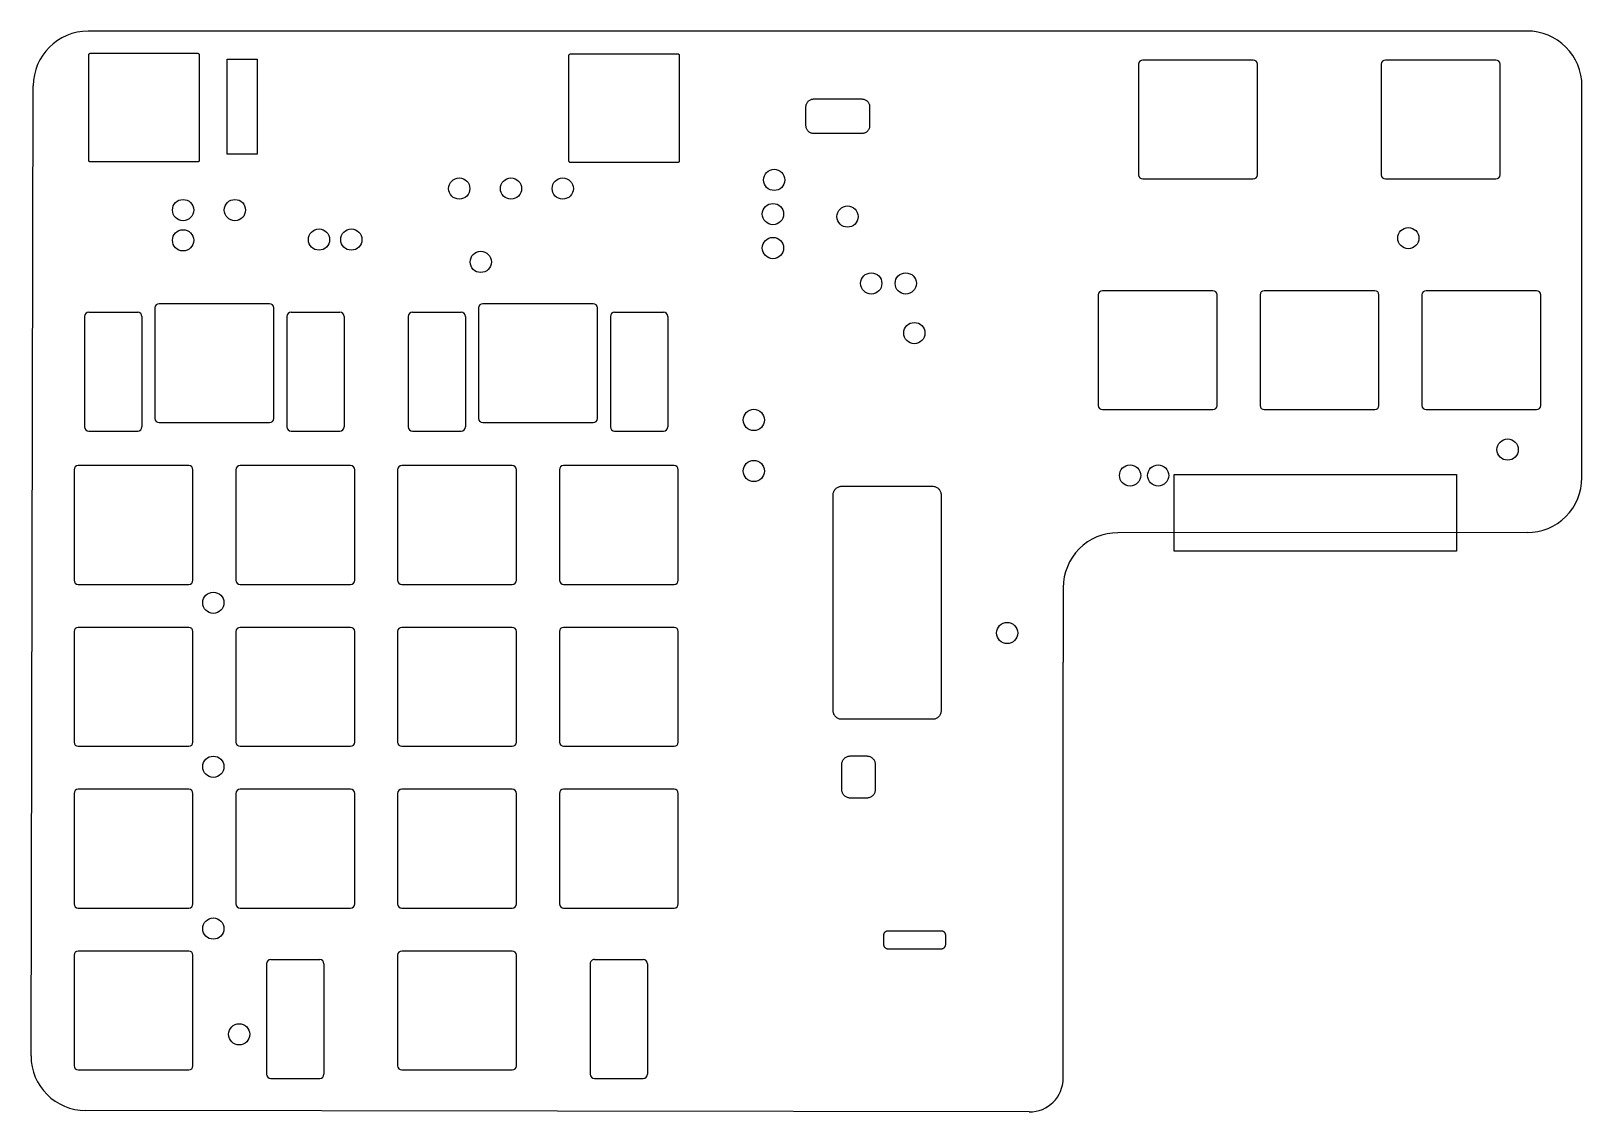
# Model space of a CAD drawing. Header units: millimetres. Extents: x 38 to 220, y -168 to -40.
import ezdxf

# ---------------------------------------------------------------- set-up
doc = ezdxf.new("R2010")
doc.units = ezdxf.units.MM
for name, color, linetype, true_color in [('B.Cu', 153, 'CONTINUOUS', 0x4d7fc4), ('Edge.Cuts', 254, 'CONTINUOUS', 0xd0d2cd), ('F.Cu', 13, 'CONTINUOUS', 0xc83434)]:
    doc.layers.add(name, color=color, linetype=linetype, true_color=true_color)

msp = doc.modelspace()

# ---------------------------------------------------------------- linework, layer by layer
at = {"layer": 'B.Cu', "linetype": 'CONTINUOUS'}
for p, q in [((150.420551, -40.386), (44.471212, -40.402624)), ((213.9025, -40.386), (150.420551, -40.386)), ((44.554, -43.203), (44.554761, -43.185569)), ((44.554, -55.603), (44.554, -43.203)), ((44.554761, -43.185569), (44.557038, -43.16827)), ((44.557038, -43.16827), (44.560815, -43.151236)), ((44.560815, -43.151236), (44.566061, -43.134596)), ((44.566061, -43.134596), (44.572738, -43.118476)), ((44.572738, -43.118476), (44.580795, -43.103)), ((44.580795, -43.103), (44.59017, -43.088285)), ((44.59017, -43.088285), (44.600791, -43.074442)), ((44.600791, -43.074442), (44.612579, -43.061579)), ((44.612579, -43.061579), (44.625442, -43.049791)), ((44.625442, -43.049791), (44.639285, -43.03917)), ((44.639285, -43.03917), (44.654, -43.029795)), ((44.654, -43.029795), (44.669476, -43.021738)), ((44.669476, -43.021738), (44.685596, -43.015061)), ((44.685596, -43.015061), (44.702236, -43.009815)), ((44.702236, -43.009815), (44.71927, -43.006038)), ((44.71927, -43.006038), (44.736569, -43.003761)), ((44.736569, -43.003761), (44.754, -43.003)), ((44.754, -43.003), (57.354, -43.003)), ((57.354, -43.003), (57.371431, -43.003761)), ((57.371431, -43.003761), (57.38873, -43.006038)), ((57.38873, -43.006038), (57.405764, -43.009815)), ((57.405764, -43.009815), (57.422404, -43.015061)), ((57.422404, -43.015061), (57.438524, -43.021738)), ((57.438524, -43.021738), (57.454, -43.029795)), ((57.454, -43.029795), (57.468715, -43.03917)), ((57.468715, -43.03917), (57.482558, -43.049791)), ((57.482558, -43.049791), (57.495421, -43.061579)), ((57.495421, -43.061579), (57.507209, -43.074442)), ((57.507209, -43.074442), (57.51783, -43.088285)), ((57.51783, -43.088285), (57.527205, -43.103)), ((57.527205, -43.103), (57.535262, -43.118476)), ((57.535262, -43.118476), (57.541939, -43.134596)), ((57.541939, -43.134596), (57.547185, -43.151236)), ((57.547185, -43.151236), (57.550962, -43.16827)), ((57.550962, -43.16827), (57.553239, -43.185569)), ((57.553239, -43.185569), (57.554, -43.203)), ((57.554, -43.203), (57.554, -55.603)), ((60.833, -43.688), (64.389, -43.688)), ((60.833, -54.864), (60.833, -43.688)), ((64.389, -43.688), (64.389, -54.864)), ((101.0885, -43.272774), (101.089261, -43.255369)), ((101.0885, -55.672774), (101.0885, -43.272774)), ((101.089261, -43.255369), (101.091538, -43.23807)), ((101.091538, -43.23807), (101.095315, -43.221036)), ((101.095315, -43.221036), (101.100561, -43.204396)), ((101.100561, -43.204396), (101.107238, -43.188276)), ((101.107238, -43.188276), (101.115295, -43.1728)), ((101.115295, -43.1728), (101.12467, -43.158085)), ((101.12467, -43.158085), (101.135291, -43.144242)), ((101.135291, -43.144242), (101.147079, -43.131379)), ((101.147079, -43.131379), (101.159942, -43.119591)), ((101.159942, -43.119591), (101.173785, -43.10897)), ((101.173785, -43.10897), (101.1885, -43.099595)), ((101.1885, -43.099595), (101.203976, -43.091538)), ((101.203976, -43.091538), (101.220096, -43.084861)), ((101.220096, -43.084861), (101.236736, -43.079615)), ((101.236736, -43.079615), (101.25377, -43.075838)), ((101.25377, -43.075838), (101.271069, -43.073561)), ((101.271069, -43.073561), (101.2885, -43.0728)), ((101.2885, -43.0728), (101.2885, -43.072774)), ((101.2885, -43.072774), (113.8885, -43.072774)), ((113.8885, -43.072774), (113.905908, -43.073533)), ((113.905908, -43.073533), (113.923209, -43.075808)), ((113.923209, -43.075808), (113.940245, -43.079583)), ((113.940245, -43.079583), (113.956888, -43.084828)), ((113.956888, -43.084828), (113.973011, -43.091504)), ((113.973011, -43.091504), (113.98849, -43.099559)), ((113.98849, -43.099559), (114.003209, -43.108933)), ((114.003209, -43.108933), (114.017054, -43.119554)), ((114.017054, -43.119554), (114.029921, -43.131342)), ((114.029921, -43.131342), (114.041712, -43.144206)), ((114.041712, -43.144206), (114.052337, -43.158048)), ((114.052337, -43.158048), (114.061715, -43.172764)), ((114.061715, -43.172764), (114.069774, -43.188242)), ((114.069774, -43.188242), (114.076454, -43.204363)), ((114.076454, -43.204363), (114.081704, -43.221004)), ((114.081704, -43.221004), (114.085483, -43.23804)), ((114.085483, -43.23804), (114.087763, -43.255341)), ((114.087763, -43.255341), (114.088526, -43.272774)), ((114.088526, -43.272774), (114.0885, -43.272774)), ((114.0885, -43.272774), (114.0885, -55.672774)), ((181.6675, -43.8), (168.6675, -43.8)), ((210.2425, -43.8), (197.2425, -43.8)), ((168.1675, -44.3), (168.1675, -57.3)), ((182.1675, -57.3), (182.1675, -44.3)), ((196.7425, -44.3), (196.7425, -57.3)), ((210.7425, -57.3), (210.7425, -44.3)), ((37.7535, -161.024), (38.024213, -46.849749)), ((220.35421, -92.961645), (220.373728, -46.858757)), ((129.003, -49.287), (129.006425, -49.20856)), ((129.003, -51.551), (129.003, -49.287)), ((129.006425, -49.20856), (129.016673, -49.130717)), ((129.016673, -49.130717), (129.033667, -49.054063)), ((129.033667, -49.054063), (129.057277, -48.979182)), ((129.057277, -48.979182), (129.087323, -48.906644)), ((129.087323, -48.906644), (129.123577, -48.837)), ((129.123577, -48.837), (129.165763, -48.770781)), ((129.165763, -48.770781), (129.21356, -48.708491)), ((129.21356, -48.708491), (129.266604, -48.650604)), ((129.266604, -48.650604), (129.324491, -48.59756)), ((129.324491, -48.59756), (129.386781, -48.549763)), ((129.386781, -48.549763), (129.453, -48.507577)), ((129.453, -48.507577), (129.522644, -48.471323)), ((129.522644, -48.471323), (129.595182, -48.441277)), ((129.595182, -48.441277), (129.670063, -48.417667)), ((129.670063, -48.417667), (129.746717, -48.400673)), ((129.746717, -48.400673), (129.82456, -48.390425)), ((129.82456, -48.390425), (129.903, -48.387)), ((129.903, -48.387), (135.596, -48.387)), ((135.596, -48.387), (135.67444, -48.390425)), ((135.67444, -48.390425), (135.752283, -48.400673)), ((135.752283, -48.400673), (135.828937, -48.417667)), ((135.828937, -48.417667), (135.903818, -48.441277)), ((135.903818, -48.441277), (135.976356, -48.471323)), ((135.976356, -48.471323), (136.046, -48.507577)), ((136.046, -48.507577), (136.112219, -48.549763)), ((136.112219, -48.549763), (136.174509, -48.59756)), ((136.174509, -48.59756), (136.232396, -48.650604)), ((136.232396, -48.650604), (136.28544, -48.708491)), ((136.28544, -48.708491), (136.333237, -48.770781)), ((136.333237, -48.770781), (136.375423, -48.837)), ((136.375423, -48.837), (136.411677, -48.906644)), ((136.411677, -48.906644), (136.441723, -48.979182)), ((136.441723, -48.979182), (136.465333, -49.054063)), ((136.465333, -49.054063), (136.482327, -49.130717)), ((136.482327, -49.130717), (136.492575, -49.20856)), ((136.492575, -49.20856), (136.496, -49.287)), ((136.496, -49.287), (136.496, -51.551)), ((129.006425, -51.62944), (129.003, -51.551)), ((129.016673, -51.707283), (129.006425, -51.62944)), ((129.033667, -51.783937), (129.016673, -51.707283)), ((129.057277, -51.858818), (129.033667, -51.783937)), ((129.087323, -51.931356), (129.057277, -51.858818)), ((129.123577, -52.001), (129.087323, -51.931356)), ((129.165763, -52.067219), (129.123577, -52.001)), ((129.21356, -52.129509), (129.165763, -52.067219)), ((129.266604, -52.187396), (129.21356, -52.129509)), ((129.324491, -52.24044), (129.266604, -52.187396)), ((129.386781, -52.288237), (129.324491, -52.24044)), ((129.453, -52.330423), (129.386781, -52.288237)), ((129.522644, -52.366677), (129.453, -52.330423)), ((129.595182, -52.396723), (129.522644, -52.366677)), ((129.670063, -52.420333), (129.595182, -52.396723)), ((129.746717, -52.437327), (129.670063, -52.420333)), ((129.82456, -52.447575), (129.746717, -52.437327)), ((129.903, -52.451), (129.82456, -52.447575)), ((135.596, -52.451), (129.903, -52.451)), ((135.67444, -52.447575), (135.596, -52.451)), ((135.752283, -52.437327), (135.67444, -52.447575)), ((135.828937, -52.420333), (135.752283, -52.437327)), ((135.903818, -52.396723), (135.828937, -52.420333)), ((135.976356, -52.366677), (135.903818, -52.396723)), ((136.046, -52.330423), (135.976356, -52.366677)), ((136.112219, -52.288237), (136.046, -52.330423)), ((136.174509, -52.24044), (136.112219, -52.288237)), ((136.232396, -52.187396), (136.174509, -52.24044)), ((136.28544, -52.129509), (136.232396, -52.187396)), ((136.333237, -52.067219), (136.28544, -52.129509)), ((136.375423, -52.001), (136.333237, -52.067219)), ((136.411677, -51.931356), (136.375423, -52.001)), ((136.441723, -51.858818), (136.411677, -51.931356)), ((136.465333, -51.783937), (136.441723, -51.858818)), ((136.482327, -51.707283), (136.465333, -51.783937)), ((136.492575, -51.62944), (136.482327, -51.707283)), ((136.496, -51.551), (136.492575, -51.62944)), ((44.554761, -55.620431), (44.554, -55.603)), ((44.557038, -55.63773), (44.554761, -55.620431)), ((44.560815, -55.654764), (44.557038, -55.63773)), ((44.566061, -55.671404), (44.560815, -55.654764)), ((44.572738, -55.687524), (44.566061, -55.671404)), ((44.580795, -55.703), (44.572738, -55.687524)), ((44.59017, -55.717715), (44.580795, -55.703)), ((44.600791, -55.731558), (44.59017, -55.717715)), ((44.612579, -55.744421), (44.600791, -55.731558)), ((44.625442, -55.756209), (44.612579, -55.744421)), ((44.639285, -55.76683), (44.625442, -55.756209)), ((44.654, -55.776205), (44.639285, -55.76683)), ((44.669476, -55.784262), (44.654, -55.776205)), ((44.685596, -55.790939), (44.669476, -55.784262)), ((44.702236, -55.796185), (44.685596, -55.790939)), ((44.71927, -55.799962), (44.702236, -55.796185)), ((44.736569, -55.802239), (44.71927, -55.799962)), ((44.754, -55.803), (44.736569, -55.802239)), ((57.354, -55.803), (44.754, -55.803)), ((57.371431, -55.802239), (57.354, -55.803)), ((57.38873, -55.799962), (57.371431, -55.802239)), ((57.405764, -55.796185), (57.38873, -55.799962)), ((57.422404, -55.790939), (57.405764, -55.796185)), ((57.438524, -55.784262), (57.422404, -55.790939)), ((57.454, -55.776205), (57.438524, -55.784262)), ((57.468715, -55.76683), (57.454, -55.776205)), ((57.482558, -55.756209), (57.468715, -55.76683)), ((57.495421, -55.744421), (57.482558, -55.756209)), ((57.507209, -55.731558), (57.495421, -55.744421)), ((57.51783, -55.717715), (57.507209, -55.731558)), ((57.527205, -55.703), (57.51783, -55.717715)), ((57.535262, -55.687524), (57.527205, -55.703)), ((57.541939, -55.671404), (57.535262, -55.687524)), ((57.547185, -55.654764), (57.541939, -55.671404)), ((57.550962, -55.63773), (57.547185, -55.654764)), ((57.553239, -55.620431), (57.550962, -55.63773)), ((57.554, -55.603), (57.553239, -55.620431)), ((64.389, -54.864), (60.833, -54.864)), ((101.088526, -55.672774), (101.0885, -55.672774)), ((101.089285, -55.690203), (101.088526, -55.672774)), ((101.09156, -55.7075), (101.089285, -55.690203)), ((101.095333, -55.724532), (101.09156, -55.7075)), ((101.100577, -55.741171), (101.095333, -55.724532)), ((101.107251, -55.757289), (101.100577, -55.741171)), ((101.115304, -55.772764), (101.107251, -55.757289)), ((101.124676, -55.787479), (101.115304, -55.772764)), ((101.135294, -55.801321), (101.124676, -55.787479)), ((101.147079, -55.814185), (101.135294, -55.801321)), ((101.159939, -55.825972), (101.147079, -55.814185)), ((101.173778, -55.836594), (101.159939, -55.825972)), ((101.18849, -55.84597), (101.173778, -55.836594)), ((101.203964, -55.854027), (101.18849, -55.84597)), ((101.22008, -55.860705), (101.203964, -55.854027)), ((101.236718, -55.865953), (101.22008, -55.860705)), ((101.253749, -55.869731), (101.236718, -55.865953)), ((101.271045, -55.872011), (101.253749, -55.869731)), ((101.288474, -55.872774), (101.271045, -55.872011)), ((101.2885, -55.872774), (101.288474, -55.872774)), ((113.8885, -55.872774), (101.2885, -55.872774)), ((113.905931, -55.872039), (113.8885, -55.8728)), ((113.8885, -55.8728), (113.8885, -55.872774)), ((113.92323, -55.869762), (113.905931, -55.872039)), ((113.940264, -55.865985), (113.92323, -55.869762)), ((113.956904, -55.860739), (113.940264, -55.865985)), ((113.973024, -55.854062), (113.956904, -55.860739)), ((113.9885, -55.846005), (113.973024, -55.854062)), ((114.003215, -55.83663), (113.9885, -55.846005)), ((114.017058, -55.826009), (114.003215, -55.83663)), ((114.029921, -55.814221), (114.017058, -55.826009)), ((114.041709, -55.801358), (114.029921, -55.814221)), ((114.05233, -55.787515), (114.041709, -55.801358)), ((114.061705, -55.7728), (114.05233, -55.787515)), ((114.069762, -55.757324), (114.061705, -55.7728)), ((114.076439, -55.741204), (114.069762, -55.757324)), ((114.081685, -55.724564), (114.076439, -55.741204)), ((114.085462, -55.70753), (114.081685, -55.724564)), ((114.087739, -55.690231), (114.085462, -55.70753)), ((114.0885, -55.6728), (114.087739, -55.690231)), ((114.0885, -55.672774), (114.0885, -55.6728)), ((168.6675, -57.8), (181.6675, -57.8)), ((197.2425, -57.8), (210.2425, -57.8)), ((176.9177, -70.96), (163.9177, -70.96)), ((195.9677, -70.96), (182.9677, -70.96)), ((215.0177, -70.96), (202.0177, -70.96)), ((52.3435, -72.99), (52.3435, -85.99)), ((65.8435, -72.49), (52.8435, -72.49)), ((66.3435, -85.99), (66.3435, -72.99)), ((90.4435, -72.99), (90.4435, -85.99)), ((103.9435, -72.49), (90.9435, -72.49)), ((104.4435, -85.99), (104.4435, -72.99)), ((163.4177, -71.46), (163.4177, -84.46)), ((177.4177, -84.46), (177.4177, -71.46)), ((182.4677, -71.46), (182.4677, -84.46)), ((196.4677, -84.46), (196.4677, -71.46)), ((201.5177, -71.46), (201.5177, -84.46)), ((215.5177, -84.46), (215.5177, -71.46)), ((44.06225, -73.990001), (44.06225, -86.990001)), ((44.56225, -73.490001), (50.31225, -73.490001)), ((50.81225, -73.990001), (50.81225, -86.990001)), ((67.87475, -73.990001), (67.87475, -86.990001)), ((68.37475, -73.490001), (74.123539, -73.490001)), ((74.623539, -73.990001), (74.62475, -86.990001)), ((82.16225, -73.990001), (82.16225, -86.990001)), ((82.66225, -73.490001), (88.41225, -73.490001)), ((88.91225, -73.990001), (88.91225, -86.990001)), ((105.97475, -73.990001), (105.97475, -86.990001)), ((106.47475, -73.490001), (112.223539, -73.490001)), ((112.723539, -73.990001), (112.72475, -86.990001)), ((163.9177, -84.96), (176.9177, -84.96)), ((182.9677, -84.96), (195.9677, -84.96)), ((202.0177, -84.96), (215.0177, -84.96)), ((44.56225, -87.490001), (50.31225, -87.490001)), ((52.8435, -86.49), (65.8435, -86.49)), ((68.37475, -87.490001), (74.12475, -87.490001)), ((82.66225, -87.490001), (88.41225, -87.490001)), ((90.9435, -86.49), (103.9435, -86.49)), ((106.47475, -87.490001), (112.22475, -87.490001)), ((42.8185, -92.04), (42.8185, -105.04)), ((56.3185, -91.54), (43.3185, -91.54)), ((56.8185, -105.04), (56.8185, -92.04)), ((61.8685, -92.04), (61.8685, -105.04)), ((75.3685, -91.54), (62.3685, -91.54)), ((75.8685, -105.04), (75.8685, -92.04)), ((80.9185, -92.04), (80.9185, -105.04)), ((94.4185, -91.54), (81.4185, -91.54)), ((94.9185, -105.04), (94.9185, -92.04)), ((99.9685, -92.04), (99.9685, -105.04)), ((113.4685, -91.54), (100.4685, -91.54)), ((113.9685, -105.04), (113.9685, -92.04)), ((172.339, -92.583), (205.613, -92.583)), ((172.339, -101.6), (172.339, -92.583)), ((205.613, -92.583), (205.613, -101.6)), ((132.207, -94.98), (132.210805, -94.892844)), ((132.210805, -94.892844), (132.222192, -94.806352)), ((132.222192, -94.806352), (132.241074, -94.721181)), ((132.241074, -94.721181), (132.267307, -94.63798)), ((132.267307, -94.63798), (132.300692, -94.557382)), ((132.300692, -94.557382), (132.340975, -94.48)), ((132.340975, -94.48), (132.387848, -94.406424)), ((132.387848, -94.406424), (132.440956, -94.337212)), ((132.440956, -94.337212), (132.499893, -94.272893)), ((132.499893, -94.272893), (132.564212, -94.213956)), ((132.564212, -94.213956), (132.633424, -94.160848)), ((132.633424, -94.160848), (132.707, -94.113975)), ((132.707, -94.113975), (132.784382, -94.073692)), ((132.784382, -94.073692), (132.86498, -94.040307)), ((132.86498, -94.040307), (132.948181, -94.014074)), ((132.948181, -94.014074), (133.033352, -93.995192)), ((133.033352, -93.995192), (133.119844, -93.983805)), ((133.119844, -93.983805), (133.207, -93.98)), ((133.207, -93.98), (143.906999, -93.98)), ((143.906999, -93.98), (143.907, -93.98)), ((143.907, -93.98), (143.994156, -93.983805)), ((143.994156, -93.983805), (144.080648, -93.995192)), ((144.080648, -93.995192), (144.165819, -94.014074)), ((144.165819, -94.014074), (144.24902, -94.040307)), ((144.24902, -94.040307), (144.329618, -94.073692)), ((144.329618, -94.073692), (144.407, -94.113975)), ((144.407, -94.113975), (144.480576, -94.160848)), ((144.480576, -94.160848), (144.549788, -94.213956)), ((144.549788, -94.213956), (144.614107, -94.272893)), ((144.614107, -94.272893), (144.673044, -94.337212)), ((144.673044, -94.337212), (144.726152, -94.406424)), ((144.726152, -94.406424), (144.773025, -94.48)), ((144.773025, -94.48), (144.813308, -94.557382)), ((144.813308, -94.557382), (144.846693, -94.63798)), ((144.846693, -94.63798), (144.872926, -94.721181)), ((144.872926, -94.721181), (144.891808, -94.806352)), ((144.891808, -94.806352), (144.903195, -94.892844)), ((144.903195, -94.892844), (144.907, -94.98)), ((132.207, -120.412), (132.207, -94.98)), ((144.907, -94.98), (144.906999, -94.98)), ((144.906999, -94.98), (144.906999, -120.412)), ((213.907257, -99.432924), (165.735856, -99.4505)), ((205.613, -101.6), (172.339, -101.6)), ((43.3185, -105.54), (56.3185, -105.54)), ((62.3685, -105.54), (75.3685, -105.54)), ((81.4185, -105.54), (94.4185, -105.54)), ((100.4685, -105.54), (113.4685, -105.54)), ((159.2925, -105.918), (159.2925, -114.676)), ((42.8185, -111.09), (42.8185, -124.09)), ((56.3185, -110.59), (43.3185, -110.59)), ((56.8185, -124.09), (56.8185, -111.09)), ((61.8685, -111.09), (61.8685, -124.09)), ((75.3685, -110.59), (62.3685, -110.59)), ((75.8685, -124.09), (75.8685, -111.09)), ((80.9185, -111.09), (80.9185, -124.09)), ((94.4185, -110.59), (81.4185, -110.59)), ((94.9185, -124.09), (94.9185, -111.09)), ((99.9685, -111.09), (99.9685, -124.09)), ((113.4685, -110.59), (100.4685, -110.59)), ((113.9685, -124.09), (113.9685, -111.09)), ((159.2925, -163.661033), (159.2925, -114.676)), ((132.210805, -120.499156), (132.207, -120.412)), ((132.222192, -120.585648), (132.210805, -120.499156)), ((144.903194, -120.499157), (144.891807, -120.585649)), ((144.906999, -120.412001), (144.903194, -120.499157)), ((144.906999, -120.412), (144.906999, -120.412001)), ((132.241074, -120.670819), (132.222192, -120.585648)), ((132.267307, -120.75402), (132.241074, -120.670819)), ((132.300692, -120.834618), (132.267307, -120.75402)), ((132.340975, -120.912), (132.300692, -120.834618)), ((132.387848, -120.985576), (132.340975, -120.912)), ((132.440956, -121.054788), (132.387848, -120.985576)), ((132.499893, -121.119107), (132.440956, -121.054788)), ((132.564212, -121.178044), (132.499893, -121.119107)), ((132.633424, -121.231152), (132.564212, -121.178044)), ((132.707, -121.278025), (132.633424, -121.231152)), ((132.784382, -121.318308), (132.707, -121.278025)), ((132.86498, -121.351693), (132.784382, -121.318308)), ((132.948181, -121.377926), (132.86498, -121.351693)), ((133.033352, -121.396808), (132.948181, -121.377926)), ((133.119844, -121.408195), (133.033352, -121.396808)), ((133.207, -121.412), (133.119844, -121.408195)), ((143.906999, -121.412), (133.207, -121.412)), ((143.994155, -121.408194), (143.906999, -121.411999)), ((143.906999, -121.411999), (143.906999, -121.412)), ((144.080647, -121.396807), (143.994155, -121.408194)), ((144.165818, -121.377925), (144.080647, -121.396807)), ((144.249019, -121.351692), (144.165818, -121.377925)), ((144.329617, -121.318307), (144.249019, -121.351692)), ((144.406999, -121.278025), (144.329617, -121.318307)), ((144.480575, -121.231152), (144.406999, -121.278025)), ((144.549786, -121.178044), (144.480575, -121.231152)), ((144.614105, -121.119107), (144.549786, -121.178044)), ((144.673043, -121.054788), (144.614105, -121.119107)), ((144.726151, -120.985577), (144.673043, -121.054788)), ((144.773024, -120.912), (144.726151, -120.985577)), ((144.813306, -120.834619), (144.773024, -120.912)), ((144.846691, -120.754021), (144.813306, -120.834619)), ((144.872925, -120.67082), (144.846691, -120.754021)), ((144.891807, -120.585649), (144.872925, -120.67082)), ((43.3185, -124.59), (56.3185, -124.59)), ((62.3685, -124.59), (75.3685, -124.59)), ((81.4185, -124.59), (94.4185, -124.59)), ((100.4685, -124.59), (113.4685, -124.59)), ((133.515893, -126.022893), (133.580212, -125.963956)), ((133.580212, -125.963956), (133.649424, -125.910848)), ((133.649424, -125.910848), (133.723, -125.863975)), ((133.723, -125.863975), (133.800382, -125.823692)), ((133.800382, -125.823692), (133.88098, -125.790307)), ((133.88098, -125.790307), (133.964181, -125.764074)), ((133.964181, -125.764074), (134.049352, -125.745192)), ((134.049352, -125.745192), (134.135844, -125.733805)), ((134.135844, -125.733805), (134.223, -125.73)), ((134.223, -125.73), (136.16, -125.73)), ((136.16, -125.73), (136.247156, -125.733805)), ((136.247156, -125.733805), (136.333648, -125.745192)), ((136.333648, -125.745192), (136.418819, -125.764074)), ((136.418819, -125.764074), (136.50202, -125.790307)), ((136.50202, -125.790307), (136.582618, -125.823692)), ((136.582618, -125.823692), (136.66, -125.863975)), ((136.66, -125.863975), (136.733576, -125.910848)), ((136.733576, -125.910848), (136.802788, -125.963956)), ((136.802788, -125.963956), (136.867107, -126.022893)), ((133.223, -126.73), (133.226805, -126.642844)), ((133.223, -129.683), (133.223, -126.73)), ((133.226805, -126.642844), (133.238192, -126.556352)), ((133.238192, -126.556352), (133.257074, -126.471181)), ((133.257074, -126.471181), (133.283307, -126.38798)), ((133.283307, -126.38798), (133.316692, -126.307382)), ((133.316692, -126.307382), (133.356975, -126.23)), ((133.356975, -126.23), (133.403848, -126.156424)), ((133.403848, -126.156424), (133.456956, -126.087212)), ((133.456956, -126.087212), (133.515893, -126.022893)), ((136.867107, -126.022893), (136.926044, -126.087212)), ((136.926044, -126.087212), (136.979152, -126.156424)), ((136.979152, -126.156424), (137.026025, -126.23)), ((137.026025, -126.23), (137.066308, -126.307382)), ((137.066308, -126.307382), (137.099693, -126.38798)), ((137.099693, -126.38798), (137.125926, -126.471181)), ((137.125926, -126.471181), (137.144808, -126.556352)), ((137.144808, -126.556352), (137.156195, -126.642844)), ((137.156195, -126.642844), (137.16, -126.73)), ((137.16, -126.73), (137.16, -129.683)), ((56.3185, -129.64), (43.3185, -129.64)), ((75.3685, -129.64), (62.3685, -129.64)), ((94.4185, -129.64), (81.4185, -129.64)), ((113.4685, -129.64), (100.4685, -129.64)), ((42.8185, -130.14), (42.8185, -143.14)), ((56.8185, -143.14), (56.8185, -130.14)), ((61.8685, -130.14), (61.8685, -143.14)), ((75.8685, -143.14), (75.8685, -130.14)), ((80.9185, -130.14), (80.9185, -143.14)), ((94.9185, -143.14), (94.9185, -130.14)), ((99.9685, -130.14), (99.9685, -143.14)), ((113.9685, -143.14), (113.9685, -130.14)), ((133.226805, -129.770156), (133.223, -129.683)), ((133.238192, -129.856648), (133.226805, -129.770156)), ((133.257074, -129.941819), (133.238192, -129.856648)), ((133.283307, -130.02502), (133.257074, -129.941819)), ((133.316692, -130.105618), (133.283307, -130.02502)), ((133.356975, -130.183), (133.316692, -130.105618)), ((133.403848, -130.256576), (133.356975, -130.183)), ((133.456956, -130.325788), (133.403848, -130.256576)), ((133.515893, -130.390107), (133.456956, -130.325788)), ((133.580212, -130.449044), (133.515893, -130.390107)), ((133.649424, -130.502152), (133.580212, -130.449044)), ((133.723, -130.549025), (133.649424, -130.502152)), ((133.800382, -130.589308), (133.723, -130.549025)), ((133.88098, -130.622693), (133.800382, -130.589308)), ((133.964181, -130.648926), (133.88098, -130.622693)), ((134.049352, -130.667808), (133.964181, -130.648926)), ((134.135844, -130.679195), (134.049352, -130.667808)), ((134.223, -130.683), (134.135844, -130.679195)), ((136.16, -130.683), (134.223, -130.683)), ((136.247156, -130.679195), (136.16, -130.683)), ((136.333648, -130.667808), (136.247156, -130.679195)), ((136.418819, -130.648926), (136.333648, -130.667808)), ((136.50202, -130.622693), (136.418819, -130.648926)), ((136.582618, -130.589308), (136.50202, -130.622693)), ((136.66, -130.549025), (136.582618, -130.589308)), ((136.733576, -130.502152), (136.66, -130.549025)), ((136.802788, -130.449044), (136.733576, -130.502152)), ((136.867107, -130.390107), (136.802788, -130.449044)), ((136.926044, -130.325788), (136.867107, -130.390107)), ((136.979152, -130.256576), (136.926044, -130.325788)), ((137.026025, -130.183), (136.979152, -130.256576)), ((137.066308, -130.105618), (137.026025, -130.183)), ((137.099693, -130.02502), (137.066308, -130.105618)), ((137.125926, -129.941819), (137.099693, -130.02502)), ((137.144808, -129.856648), (137.125926, -129.941819)), ((137.156195, -129.770156), (137.144808, -129.856648)), ((137.16, -129.683), (137.156195, -129.770156)), ((43.3185, -143.64), (56.3185, -143.64)), ((62.3685, -143.64), (75.3685, -143.64)), ((81.4185, -143.64), (94.4185, -143.64)), ((100.4685, -143.64), (113.4685, -143.64)), ((138.176, -146.804), (138.177903, -146.760422)), ((138.176, -147.963), (138.176, -146.804)), ((138.177903, -146.760422), (138.183596, -146.717176)), ((138.183596, -146.717176), (138.193037, -146.67459)), ((138.193037, -146.67459), (138.206154, -146.63299)), ((138.206154, -146.63299), (138.222846, -146.592691)), ((138.222846, -146.592691), (138.242987, -146.554)), ((138.242987, -146.554), (138.266424, -146.517212)), ((138.266424, -146.517212), (138.292978, -146.482606)), ((138.292978, -146.482606), (138.322447, -146.450447)), ((138.322447, -146.450447), (138.354606, -146.420978)), ((138.354606, -146.420978), (138.389212, -146.394424)), ((138.389212, -146.394424), (138.426, -146.370987)), ((138.426, -146.370987), (138.464691, -146.350846)), ((138.464691, -146.350846), (138.50499, -146.334154)), ((138.50499, -146.334154), (138.54659, -146.321037)), ((138.54659, -146.321037), (138.589176, -146.311596)), ((138.589176, -146.311596), (138.632422, -146.305903)), ((138.632422, -146.305903), (138.676, -146.304)), ((138.676, -146.304), (144.915, -146.304)), ((144.915, -146.304), (144.958578, -146.305903)), ((144.958578, -146.305903), (145.001824, -146.311596)), ((145.001824, -146.311596), (145.04441, -146.321037)), ((145.04441, -146.321037), (145.08601, -146.334154)), ((145.08601, -146.334154), (145.126309, -146.350846)), ((145.126309, -146.350846), (145.165, -146.370987)), ((145.165, -146.370987), (145.201788, -146.394424)), ((145.201788, -146.394424), (145.236394, -146.420978)), ((145.236394, -146.420978), (145.268553, -146.450447)), ((145.268553, -146.450447), (145.298022, -146.482606)), ((145.298022, -146.482606), (145.324576, -146.517212)), ((145.324576, -146.517212), (145.348013, -146.554)), ((145.348013, -146.554), (145.368154, -146.592691)), ((145.368154, -146.592691), (145.384846, -146.63299)), ((145.384846, -146.63299), (145.397963, -146.67459)), ((145.397963, -146.67459), (145.407404, -146.717176)), ((145.407404, -146.717176), (145.413097, -146.760422)), ((145.413097, -146.760422), (145.415, -146.804)), ((145.415, -146.804), (145.415, -147.963)), ((42.8185, -149.19), (42.8185, -162.19)), ((56.3185, -148.69), (43.3185, -148.69)), ((56.8185, -162.19), (56.8185, -149.19)), ((65.9935, -149.690001), (71.7435, -149.690001)), ((80.9185, -149.19), (80.9185, -162.19)), ((94.4185, -148.69), (81.4185, -148.69)), ((94.9185, -162.19), (94.9185, -149.19)), ((104.094105, -149.690001), (109.842894, -149.690001)), ((138.177903, -148.006578), (138.176, -147.963)), ((138.183596, -148.049824), (138.177903, -148.006578)), ((138.193037, -148.09241), (138.183596, -148.049824)), ((138.206154, -148.13401), (138.193037, -148.09241)), ((138.222846, -148.174309), (138.206154, -148.13401)), ((138.242987, -148.213), (138.222846, -148.174309)), ((138.266424, -148.249788), (138.242987, -148.213)), ((138.292978, -148.284394), (138.266424, -148.249788)), ((138.322447, -148.316553), (138.292978, -148.284394)), ((138.354606, -148.346022), (138.322447, -148.316553)), ((138.389212, -148.372576), (138.354606, -148.346022)), ((138.426, -148.396013), (138.389212, -148.372576)), ((138.464691, -148.416154), (138.426, -148.396013)), ((138.50499, -148.432846), (138.464691, -148.416154)), ((138.54659, -148.445963), (138.50499, -148.432846)), ((138.589176, -148.455404), (138.54659, -148.445963)), ((138.632422, -148.461097), (138.589176, -148.455404)), ((138.676, -148.463), (138.632422, -148.461097)), ((144.915, -148.463), (138.676, -148.463)), ((144.958578, -148.461097), (144.915, -148.463)), ((145.001824, -148.455404), (144.958578, -148.461097)), ((145.04441, -148.445963), (145.001824, -148.455404)), ((145.08601, -148.432846), (145.04441, -148.445963)), ((145.126309, -148.416154), (145.08601, -148.432846)), ((145.165, -148.396013), (145.126309, -148.416154)), ((145.201788, -148.372576), (145.165, -148.396013)), ((145.236394, -148.346022), (145.201788, -148.372576)), ((145.268553, -148.316553), (145.236394, -148.346022)), ((145.298022, -148.284394), (145.268553, -148.316553)), ((145.324576, -148.249788), (145.298022, -148.284394)), ((145.348013, -148.213), (145.324576, -148.249788)), ((145.368154, -148.174309), (145.348013, -148.213)), ((145.384846, -148.13401), (145.368154, -148.174309)), ((145.397963, -148.09241), (145.384846, -148.13401)), ((145.407404, -148.049824), (145.397963, -148.09241)), ((145.413097, -148.006578), (145.407404, -148.049824)), ((145.415, -147.963), (145.413097, -148.006578)), ((65.4935, -150.190001), (65.4935, -163.190001)), ((72.2435, -150.190001), (72.2435, -163.190001)), ((103.594105, -150.190001), (103.594105, -163.190001)), ((110.342894, -150.190001), (110.344105, -163.190001)), ((43.3185, -162.69), (56.3185, -162.69)), ((65.9935, -163.690001), (71.7435, -163.690001)), ((81.4185, -162.69), (94.4185, -162.69)), ((104.094105, -163.690001), (109.844105, -163.690001)), ((155.282319, -167.64), (44.200625, -167.470999))]:
    msp.add_line(p, q, dxfattribs=at)
at = {"layer": 'B.Cu'}
for centre, radius in [((88.1725, -58.928), 1.25), ((88.1725, -58.928), 1.249999), ((94.2685, -58.928), 1.25), ((94.2685, -58.928), 1.249999), ((100.3645, -58.928), 1.25), ((100.3645, -58.928), 1.249999), ((125.2565, -57.912), 1.25), ((125.2565, -57.912), 1.249999), ((55.6605, -61.468), 1.25), ((55.6605, -61.468), 1.249999), ((61.7565, -61.468), 1.25), ((61.7565, -61.468), 1.249999), ((125.1125, -61.936), 1.25), ((125.1125, -61.936), 1.249999), ((133.8925, -62.23), 1.25), ((133.8925, -62.23), 1.249999), ((55.6605, -65.024), 1.25), ((55.6605, -65.024), 1.249999), ((71.6625, -64.936), 1.25), ((71.6625, -64.936), 1.249999), ((75.4725, -64.936), 1.25), ((75.4725, -64.936), 1.249999), ((199.9325, -64.77), 1.25), ((199.9325, -64.77), 1.249999), ((125.1125, -65.936), 1.25), ((125.1125, -65.936), 1.249999), ((90.7125, -67.564), 1.25), ((90.7125, -67.564), 1.249999), ((136.6865, -70.104), 1.25), ((136.6865, -70.104), 1.249999), ((140.7505, -70.104), 1.25), ((140.7505, -70.104), 1.249999), ((141.7665, -75.946), 1.25), ((141.7665, -75.946), 1.249999), ((122.8625, -86.171147), 1.25), ((122.8625, -86.171147), 1.249999), ((211.6165, -89.662), 1.25), ((211.6165, -89.662), 1.249999), ((122.8625, -92.186), 1.25), ((122.8625, -92.186), 1.249999), ((167.1665, -92.71), 1.25), ((167.1665, -92.71), 1.249999), ((170.4685, -92.71), 1.25), ((170.4685, -92.71), 1.249999), ((59.2165, -107.696), 1.25), ((59.2165, -107.696), 1.249999), ((152.6885, -111.252), 1.25), ((152.6885, -111.252), 1.249999), ((59.2165, -127), 1.25), ((59.2165, -127), 1.249999), ((59.2165, -146.05), 1.25), ((59.2165, -146.05), 1.249999), ((62.2645, -158.496), 1.25), ((62.2645, -158.496), 1.249999)]:
    msp.add_circle(centre, radius, dxfattribs=at)
for centre, radius, start, end in [((44.4714, -46.8498), 6.447187, 90.00167075, 179.99954677), ((213.9266, -46.8332), 6.447245, -0.22712448, 90.21417388), ((168.667501, -44.300001), 0.500001, 90.00011459, 179.99988541), ((181.6675, -44.3), 0.5, 0, 90), ((197.242501, -44.300001), 0.500001, 90.00011459, 179.99988541), ((210.2425, -44.3), 0.5, 0, 90), ((168.670265, -57.298883), 0.500001, -179.99988541, -90.00011459), ((181.6675, -57.3), 0.5, -90, 0), ((197.245265, -57.298883), 0.500001, -179.99988541, -90.00011459), ((210.2425, -57.3), 0.5, -90, 0), ((163.917701, -71.460001), 0.500001, 90.00011459, 179.99988541), ((176.9177, -71.46), 0.5, 0, 90), ((182.967701, -71.460001), 0.500001, 90.00011459, 179.99988541), ((195.9677, -71.46), 0.5, 0, 90), ((202.017701, -71.460001), 0.500001, 90.00011459, 179.99988541), ((215.0177, -71.46), 0.5, 0, 90), ((52.843501, -72.990001), 0.500001, 90.00011459, 179.99988541), ((65.8435, -72.99), 0.5, 0, 90), ((90.943501, -72.990001), 0.500001, 90.00011459, 179.99988541), ((103.9435, -72.99), 0.5, 0, 90), ((44.562251, -73.990002), 0.500001, 90.00011459, 179.99988541), ((50.312249, -73.990002), 0.500001, 0.00011459, 89.99988541), ((68.3748, -73.99), 0.50005, -269.99427041, -179.99988542), ((74.1235, -73.99), 0.499999, -0.00011458, 89.99553092), ((82.662251, -73.990002), 0.500001, 90.00011459, 179.99988541), ((88.412249, -73.990002), 0.500001, 0.00011459, 89.99988541), ((106.4748, -73.99), 0.50005, -269.99427041, -179.99988542), ((112.2235, -73.99), 0.499999, -0.00011458, 89.99553092), ((163.920465, -84.458883), 0.500001, -179.99988541, -90.00011459), ((176.9177, -84.46), 0.5, -90, 0), ((182.970465, -84.458883), 0.500001, -179.99988541, -90.00011459), ((195.9677, -84.46), 0.5, -90, 0), ((202.020465, -84.458883), 0.500001, -179.99988541, -90.00011459), ((215.0177, -84.46), 0.5, -90, 0), ((44.562251, -86.99), 0.500001, -179.99988541, -90.00011459), ((50.312249, -86.99), 0.500001, -89.99988541, -0.00011459), ((52.846265, -85.988883), 0.500001, -179.99988541, -90.00011459), ((65.8435, -85.99), 0.5, -90, 0), ((68.3748, -86.99), 0.500001, -179.99988542, -90.00572957), ((74.1247, -86.99), 0.50005, -89.99427043, -0.00011458), ((82.662251, -86.99), 0.500001, -179.99988541, -90.00011459), ((88.412249, -86.99), 0.500001, -89.99988541, -0.00011459), ((90.946265, -85.988883), 0.500001, -179.99988541, -90.00011459), ((103.9435, -85.99), 0.5, -90, 0), ((106.4748, -86.99), 0.500001, -179.99988542, -90.00572957), ((112.2247, -86.99), 0.50005, -89.99427043, -0.00011458), ((43.318501, -92.040001), 0.500001, 90.00011459, 179.99988541), ((56.3185, -92.04), 0.5, 0, 90), ((62.368501, -92.040001), 0.500001, 90.00011459, 179.99988541), ((75.3685, -92.04), 0.5, 0, 90), ((81.418501, -92.040001), 0.500001, 90.00011459, 179.99988541), ((94.4185, -92.04), 0.5, 0, 90), ((100.468501, -92.040001), 0.500001, 90.00011459, 179.99988541), ((113.4685, -92.04), 0.5, 0, 90), ((213.9072, -92.9858), 6.447055, -89.99949344, 0.21466898), ((165.7358, -105.8939), 6.443345, -270.00049796, -179.78569648), ((43.321265, -105.038883), 0.500001, -179.99988541, -90.00011459), ((56.3185, -105.04), 0.5, -90, 0), ((62.371265, -105.038883), 0.500001, -179.99988541, -90.00011459), ((75.3685, -105.04), 0.5, -90, 0), ((81.421265, -105.038883), 0.500001, -179.99988541, -90.00011459), ((94.4185, -105.04), 0.5, -90, 0), ((100.471265, -105.038883), 0.500001, -179.99988541, -90.00011459), ((113.4685, -105.04), 0.5, -90, 0), ((43.318501, -111.090001), 0.500001, 90.00011459, 179.99988541), ((56.3185, -111.09), 0.5, 0, 90), ((62.368501, -111.090001), 0.500001, 90.00011459, 179.99988541), ((75.3685, -111.09), 0.5, 0, 90), ((81.418501, -111.090001), 0.500001, 90.00011459, 179.99988541), ((94.4185, -111.09), 0.5, 0, 90), ((100.468501, -111.090001), 0.500001, 90.00011459, 179.99988541), ((113.4685, -111.09), 0.5, 0, 90), ((43.321265, -124.088883), 0.500001, -179.99988541, -90.00011459), ((56.3185, -124.09), 0.5, -90, 0), ((62.371265, -124.088883), 0.500001, -179.99988541, -90.00011459), ((75.3685, -124.09), 0.5, -90, 0), ((81.421265, -124.088883), 0.500001, -179.99988541, -90.00011459), ((94.4185, -124.09), 0.5, -90, 0), ((100.471265, -124.088883), 0.500001, -179.99988541, -90.00011459), ((113.4685, -124.09), 0.5, -90, 0), ((43.318501, -130.140001), 0.500001, 90.00011459, 179.99988541), ((56.3185, -130.14), 0.5, 0, 90), ((62.368501, -130.140001), 0.500001, 90.00011459, 179.99988541), ((75.3685, -130.14), 0.5, 0, 90), ((81.418501, -130.140001), 0.500001, 90.00011459, 179.99988541), ((94.4185, -130.14), 0.5, 0, 90), ((100.468501, -130.140001), 0.500001, 90.00011459, 179.99988541), ((113.4685, -130.14), 0.5, 0, 90), ((43.321265, -143.138883), 0.500001, -179.99988541, -90.00011459), ((56.3185, -143.14), 0.5, -90, 0), ((62.371265, -143.138883), 0.500001, -179.99988541, -90.00011459), ((75.3685, -143.14), 0.5, -90, 0), ((81.421265, -143.138883), 0.500001, -179.99988541, -90.00011459), ((94.4185, -143.14), 0.5, -90, 0), ((100.471265, -143.138883), 0.500001, -179.99988541, -90.00011459), ((113.4685, -143.14), 0.5, -90, 0), ((43.318501, -149.190001), 0.500001, 90.00011459, 179.99988541), ((56.3185, -149.19), 0.5, 0, 90), ((65.993501, -150.190002), 0.500001, 90.00011459, 179.99988541), ((71.743499, -150.190002), 0.500001, 0.00011459, 89.99988541), ((81.418501, -149.190001), 0.500001, 90.00011459, 179.99988541), ((94.4185, -149.19), 0.5, 0, 90), ((104.0941, -150.19), 0.499995, -270.00057296, -179.99988541), ((109.8428, -150.1901), 0.500099, 0.01134243, 89.98923053), ((44.20067, -161.02383), 6.447169, -179.99848922, -90.00039991), ((43.321265, -162.188883), 0.500001, -179.99988541, -90.00011459), ((56.3185, -162.19), 0.5, -90, 0), ((81.421265, -162.188883), 0.500001, -179.99988541, -90.00011459), ((94.4185, -162.19), 0.5, -90, 0), ((65.993501, -163.19), 0.500001, -179.99988541, -90.00011459), ((71.743499, -163.19), 0.500001, -89.99988541, -0.00011459), ((104.0942, -163.1899), 0.500101, -179.98842845, -90.010884), ((109.8441, -163.19), 0.500005, -89.99942704, -0.00011459), ((155.2914, -163.6388), 4.001162, -90.13003651, -0.31837344)]:
    msp.add_arc(centre, radius, start, end, dxfattribs=at)
at = {"layer": 'Edge.Cuts', "linetype": 'CONTINUOUS'}
for p, q in [((150.420551, -40.386), (44.471212, -40.402624)), ((213.9025, -40.386), (150.420551, -40.386)), ((44.554, -43.203), (44.554761, -43.185569)), ((44.554, -55.603), (44.554, -43.203)), ((44.554761, -43.185569), (44.557038, -43.16827)), ((44.557038, -43.16827), (44.560815, -43.151236)), ((44.560815, -43.151236), (44.566061, -43.134596)), ((44.566061, -43.134596), (44.572738, -43.118476)), ((44.572738, -43.118476), (44.580795, -43.103)), ((44.580795, -43.103), (44.59017, -43.088285)), ((44.59017, -43.088285), (44.600791, -43.074442)), ((44.600791, -43.074442), (44.612579, -43.061579)), ((44.612579, -43.061579), (44.625442, -43.049791)), ((44.625442, -43.049791), (44.639285, -43.03917)), ((44.639285, -43.03917), (44.654, -43.029795)), ((44.654, -43.029795), (44.669476, -43.021738)), ((44.669476, -43.021738), (44.685596, -43.015061)), ((44.685596, -43.015061), (44.702236, -43.009815)), ((44.702236, -43.009815), (44.71927, -43.006038)), ((44.71927, -43.006038), (44.736569, -43.003761)), ((44.736569, -43.003761), (44.754, -43.003)), ((44.754, -43.003), (57.354, -43.003)), ((57.354, -43.003), (57.371431, -43.003761)), ((57.371431, -43.003761), (57.38873, -43.006038)), ((57.38873, -43.006038), (57.405764, -43.009815)), ((57.405764, -43.009815), (57.422404, -43.015061)), ((57.422404, -43.015061), (57.438524, -43.021738)), ((57.438524, -43.021738), (57.454, -43.029795)), ((57.454, -43.029795), (57.468715, -43.03917)), ((57.468715, -43.03917), (57.482558, -43.049791)), ((57.482558, -43.049791), (57.495421, -43.061579)), ((57.495421, -43.061579), (57.507209, -43.074442)), ((57.507209, -43.074442), (57.51783, -43.088285)), ((57.51783, -43.088285), (57.527205, -43.103)), ((57.527205, -43.103), (57.535262, -43.118476)), ((57.535262, -43.118476), (57.541939, -43.134596)), ((57.541939, -43.134596), (57.547185, -43.151236)), ((57.547185, -43.151236), (57.550962, -43.16827)), ((57.550962, -43.16827), (57.553239, -43.185569)), ((57.553239, -43.185569), (57.554, -43.203)), ((57.554, -43.203), (57.554, -55.603)), ((60.833, -43.688), (64.389, -43.688)), ((60.833, -54.864), (60.833, -43.688)), ((64.389, -43.688), (64.389, -54.864)), ((101.0885, -43.272774), (101.089261, -43.255369)), ((101.0885, -55.672774), (101.0885, -43.272774)), ((101.089261, -43.255369), (101.091538, -43.23807)), ((101.091538, -43.23807), (101.095315, -43.221036)), ((101.095315, -43.221036), (101.100561, -43.204396)), ((101.100561, -43.204396), (101.107238, -43.188276)), ((101.107238, -43.188276), (101.115295, -43.1728)), ((101.115295, -43.1728), (101.12467, -43.158085)), ((101.12467, -43.158085), (101.135291, -43.144242)), ((101.135291, -43.144242), (101.147079, -43.131379)), ((101.147079, -43.131379), (101.159942, -43.119591)), ((101.159942, -43.119591), (101.173785, -43.10897)), ((101.173785, -43.10897), (101.1885, -43.099595)), ((101.1885, -43.099595), (101.203976, -43.091538)), ((101.203976, -43.091538), (101.220096, -43.084861)), ((101.220096, -43.084861), (101.236736, -43.079615)), ((101.236736, -43.079615), (101.25377, -43.075838)), ((101.25377, -43.075838), (101.271069, -43.073561)), ((101.271069, -43.073561), (101.2885, -43.0728)), ((101.2885, -43.0728), (101.2885, -43.072774)), ((101.2885, -43.072774), (113.8885, -43.072774)), ((113.8885, -43.072774), (113.905908, -43.073533)), ((113.905908, -43.073533), (113.923209, -43.075808)), ((113.923209, -43.075808), (113.940245, -43.079583)), ((113.940245, -43.079583), (113.956888, -43.084828)), ((113.956888, -43.084828), (113.973011, -43.091504)), ((113.973011, -43.091504), (113.98849, -43.099559)), ((113.98849, -43.099559), (114.003209, -43.108933)), ((114.003209, -43.108933), (114.017054, -43.119554)), ((114.017054, -43.119554), (114.029921, -43.131342)), ((114.029921, -43.131342), (114.041712, -43.144206)), ((114.041712, -43.144206), (114.052337, -43.158048)), ((114.052337, -43.158048), (114.061715, -43.172764)), ((114.061715, -43.172764), (114.069774, -43.188242)), ((114.069774, -43.188242), (114.076454, -43.204363)), ((114.076454, -43.204363), (114.081704, -43.221004)), ((114.081704, -43.221004), (114.085483, -43.23804)), ((114.085483, -43.23804), (114.087763, -43.255341)), ((114.087763, -43.255341), (114.088526, -43.272774)), ((114.088526, -43.272774), (114.0885, -43.272774)), ((114.0885, -43.272774), (114.0885, -55.672774)), ((181.6675, -43.8), (168.6675, -43.8)), ((210.2425, -43.8), (197.2425, -43.8)), ((168.1675, -44.3), (168.1675, -57.3)), ((182.1675, -57.3), (182.1675, -44.3)), ((196.7425, -44.3), (196.7425, -57.3)), ((210.7425, -57.3), (210.7425, -44.3)), ((37.7535, -161.024), (38.024213, -46.849749)), ((220.35421, -92.961645), (220.373728, -46.858757)), ((129.003, -49.287), (129.006425, -49.20856)), ((129.003, -51.551), (129.003, -49.287)), ((129.006425, -49.20856), (129.016673, -49.130717)), ((129.016673, -49.130717), (129.033667, -49.054063)), ((129.033667, -49.054063), (129.057277, -48.979182)), ((129.057277, -48.979182), (129.087323, -48.906644)), ((129.087323, -48.906644), (129.123577, -48.837)), ((129.123577, -48.837), (129.165763, -48.770781)), ((129.165763, -48.770781), (129.21356, -48.708491)), ((129.21356, -48.708491), (129.266604, -48.650604)), ((129.266604, -48.650604), (129.324491, -48.59756)), ((129.324491, -48.59756), (129.386781, -48.549763)), ((129.386781, -48.549763), (129.453, -48.507577)), ((129.453, -48.507577), (129.522644, -48.471323)), ((129.522644, -48.471323), (129.595182, -48.441277)), ((129.595182, -48.441277), (129.670063, -48.417667)), ((129.670063, -48.417667), (129.746717, -48.400673)), ((129.746717, -48.400673), (129.82456, -48.390425)), ((129.82456, -48.390425), (129.903, -48.387)), ((129.903, -48.387), (135.596, -48.387)), ((135.596, -48.387), (135.67444, -48.390425)), ((135.67444, -48.390425), (135.752283, -48.400673)), ((135.752283, -48.400673), (135.828937, -48.417667)), ((135.828937, -48.417667), (135.903818, -48.441277)), ((135.903818, -48.441277), (135.976356, -48.471323)), ((135.976356, -48.471323), (136.046, -48.507577)), ((136.046, -48.507577), (136.112219, -48.549763)), ((136.112219, -48.549763), (136.174509, -48.59756)), ((136.174509, -48.59756), (136.232396, -48.650604)), ((136.232396, -48.650604), (136.28544, -48.708491)), ((136.28544, -48.708491), (136.333237, -48.770781)), ((136.333237, -48.770781), (136.375423, -48.837)), ((136.375423, -48.837), (136.411677, -48.906644)), ((136.411677, -48.906644), (136.441723, -48.979182)), ((136.441723, -48.979182), (136.465333, -49.054063)), ((136.465333, -49.054063), (136.482327, -49.130717)), ((136.482327, -49.130717), (136.492575, -49.20856)), ((136.492575, -49.20856), (136.496, -49.287)), ((136.496, -49.287), (136.496, -51.551)), ((129.006425, -51.62944), (129.003, -51.551)), ((129.016673, -51.707283), (129.006425, -51.62944)), ((129.033667, -51.783937), (129.016673, -51.707283)), ((129.057277, -51.858818), (129.033667, -51.783937)), ((129.087323, -51.931356), (129.057277, -51.858818)), ((129.123577, -52.001), (129.087323, -51.931356)), ((129.165763, -52.067219), (129.123577, -52.001)), ((129.21356, -52.129509), (129.165763, -52.067219)), ((129.266604, -52.187396), (129.21356, -52.129509)), ((129.324491, -52.24044), (129.266604, -52.187396)), ((129.386781, -52.288237), (129.324491, -52.24044)), ((129.453, -52.330423), (129.386781, -52.288237)), ((129.522644, -52.366677), (129.453, -52.330423)), ((129.595182, -52.396723), (129.522644, -52.366677)), ((129.670063, -52.420333), (129.595182, -52.396723)), ((129.746717, -52.437327), (129.670063, -52.420333)), ((129.82456, -52.447575), (129.746717, -52.437327)), ((129.903, -52.451), (129.82456, -52.447575)), ((135.596, -52.451), (129.903, -52.451)), ((135.67444, -52.447575), (135.596, -52.451)), ((135.752283, -52.437327), (135.67444, -52.447575)), ((135.828937, -52.420333), (135.752283, -52.437327)), ((135.903818, -52.396723), (135.828937, -52.420333)), ((135.976356, -52.366677), (135.903818, -52.396723)), ((136.046, -52.330423), (135.976356, -52.366677)), ((136.112219, -52.288237), (136.046, -52.330423)), ((136.174509, -52.24044), (136.112219, -52.288237)), ((136.232396, -52.187396), (136.174509, -52.24044)), ((136.28544, -52.129509), (136.232396, -52.187396)), ((136.333237, -52.067219), (136.28544, -52.129509)), ((136.375423, -52.001), (136.333237, -52.067219)), ((136.411677, -51.931356), (136.375423, -52.001)), ((136.441723, -51.858818), (136.411677, -51.931356)), ((136.465333, -51.783937), (136.441723, -51.858818)), ((136.482327, -51.707283), (136.465333, -51.783937)), ((136.492575, -51.62944), (136.482327, -51.707283)), ((136.496, -51.551), (136.492575, -51.62944)), ((44.554761, -55.620431), (44.554, -55.603)), ((44.557038, -55.63773), (44.554761, -55.620431)), ((44.560815, -55.654764), (44.557038, -55.63773)), ((44.566061, -55.671404), (44.560815, -55.654764)), ((44.572738, -55.687524), (44.566061, -55.671404)), ((44.580795, -55.703), (44.572738, -55.687524)), ((44.59017, -55.717715), (44.580795, -55.703)), ((44.600791, -55.731558), (44.59017, -55.717715)), ((44.612579, -55.744421), (44.600791, -55.731558)), ((44.625442, -55.756209), (44.612579, -55.744421)), ((44.639285, -55.76683), (44.625442, -55.756209)), ((44.654, -55.776205), (44.639285, -55.76683)), ((44.669476, -55.784262), (44.654, -55.776205)), ((44.685596, -55.790939), (44.669476, -55.784262)), ((44.702236, -55.796185), (44.685596, -55.790939)), ((44.71927, -55.799962), (44.702236, -55.796185)), ((44.736569, -55.802239), (44.71927, -55.799962)), ((44.754, -55.803), (44.736569, -55.802239)), ((57.354, -55.803), (44.754, -55.803)), ((57.371431, -55.802239), (57.354, -55.803)), ((57.38873, -55.799962), (57.371431, -55.802239)), ((57.405764, -55.796185), (57.38873, -55.799962)), ((57.422404, -55.790939), (57.405764, -55.796185)), ((57.438524, -55.784262), (57.422404, -55.790939)), ((57.454, -55.776205), (57.438524, -55.784262)), ((57.468715, -55.76683), (57.454, -55.776205)), ((57.482558, -55.756209), (57.468715, -55.76683)), ((57.495421, -55.744421), (57.482558, -55.756209)), ((57.507209, -55.731558), (57.495421, -55.744421)), ((57.51783, -55.717715), (57.507209, -55.731558)), ((57.527205, -55.703), (57.51783, -55.717715)), ((57.535262, -55.687524), (57.527205, -55.703)), ((57.541939, -55.671404), (57.535262, -55.687524)), ((57.547185, -55.654764), (57.541939, -55.671404)), ((57.550962, -55.63773), (57.547185, -55.654764)), ((57.553239, -55.620431), (57.550962, -55.63773)), ((57.554, -55.603), (57.553239, -55.620431)), ((64.389, -54.864), (60.833, -54.864)), ((101.088526, -55.672774), (101.0885, -55.672774)), ((101.089285, -55.690203), (101.088526, -55.672774)), ((101.09156, -55.7075), (101.089285, -55.690203)), ((101.095333, -55.724532), (101.09156, -55.7075)), ((101.100577, -55.741171), (101.095333, -55.724532)), ((101.107251, -55.757289), (101.100577, -55.741171)), ((101.115304, -55.772764), (101.107251, -55.757289)), ((101.124676, -55.787479), (101.115304, -55.772764)), ((101.135294, -55.801321), (101.124676, -55.787479)), ((101.147079, -55.814185), (101.135294, -55.801321)), ((101.159939, -55.825972), (101.147079, -55.814185)), ((101.173778, -55.836594), (101.159939, -55.825972)), ((101.18849, -55.84597), (101.173778, -55.836594)), ((101.203964, -55.854027), (101.18849, -55.84597)), ((101.22008, -55.860705), (101.203964, -55.854027)), ((101.236718, -55.865953), (101.22008, -55.860705)), ((101.253749, -55.869731), (101.236718, -55.865953)), ((101.271045, -55.872011), (101.253749, -55.869731)), ((101.288474, -55.872774), (101.271045, -55.872011)), ((101.2885, -55.872774), (101.288474, -55.872774)), ((113.8885, -55.872774), (101.2885, -55.872774)), ((113.905931, -55.872039), (113.8885, -55.8728)), ((113.8885, -55.8728), (113.8885, -55.872774)), ((113.92323, -55.869762), (113.905931, -55.872039)), ((113.940264, -55.865985), (113.92323, -55.869762)), ((113.956904, -55.860739), (113.940264, -55.865985)), ((113.973024, -55.854062), (113.956904, -55.860739)), ((113.9885, -55.846005), (113.973024, -55.854062)), ((114.003215, -55.83663), (113.9885, -55.846005)), ((114.017058, -55.826009), (114.003215, -55.83663)), ((114.029921, -55.814221), (114.017058, -55.826009)), ((114.041709, -55.801358), (114.029921, -55.814221)), ((114.05233, -55.787515), (114.041709, -55.801358)), ((114.061705, -55.7728), (114.05233, -55.787515)), ((114.069762, -55.757324), (114.061705, -55.7728)), ((114.076439, -55.741204), (114.069762, -55.757324)), ((114.081685, -55.724564), (114.076439, -55.741204)), ((114.085462, -55.70753), (114.081685, -55.724564)), ((114.087739, -55.690231), (114.085462, -55.70753)), ((114.0885, -55.6728), (114.087739, -55.690231)), ((114.0885, -55.672774), (114.0885, -55.6728)), ((168.6675, -57.8), (181.6675, -57.8)), ((197.2425, -57.8), (210.2425, -57.8)), ((176.9177, -70.96), (163.9177, -70.96)), ((195.9677, -70.96), (182.9677, -70.96)), ((215.0177, -70.96), (202.0177, -70.96)), ((52.3435, -72.99), (52.3435, -85.99)), ((65.8435, -72.49), (52.8435, -72.49)), ((66.3435, -85.99), (66.3435, -72.99)), ((90.4435, -72.99), (90.4435, -85.99)), ((103.9435, -72.49), (90.9435, -72.49)), ((104.4435, -85.99), (104.4435, -72.99)), ((163.4177, -71.46), (163.4177, -84.46)), ((177.4177, -84.46), (177.4177, -71.46)), ((182.4677, -71.46), (182.4677, -84.46)), ((196.4677, -84.46), (196.4677, -71.46)), ((201.5177, -71.46), (201.5177, -84.46)), ((215.5177, -84.46), (215.5177, -71.46)), ((44.06225, -73.990001), (44.06225, -86.990001)), ((44.56225, -73.490001), (50.31225, -73.490001)), ((50.81225, -73.990001), (50.81225, -86.990001)), ((67.87475, -73.990001), (67.87475, -86.990001)), ((68.37475, -73.490001), (74.123539, -73.490001)), ((74.623539, -73.990001), (74.62475, -86.990001)), ((82.16225, -73.990001), (82.16225, -86.990001)), ((82.66225, -73.490001), (88.41225, -73.490001)), ((88.91225, -73.990001), (88.91225, -86.990001)), ((105.97475, -73.990001), (105.97475, -86.990001)), ((106.47475, -73.490001), (112.223539, -73.490001)), ((112.723539, -73.990001), (112.72475, -86.990001)), ((163.9177, -84.96), (176.9177, -84.96)), ((182.9677, -84.96), (195.9677, -84.96)), ((202.0177, -84.96), (215.0177, -84.96)), ((44.56225, -87.490001), (50.31225, -87.490001)), ((52.8435, -86.49), (65.8435, -86.49)), ((68.37475, -87.490001), (74.12475, -87.490001)), ((82.66225, -87.490001), (88.41225, -87.490001)), ((90.9435, -86.49), (103.9435, -86.49)), ((106.47475, -87.490001), (112.22475, -87.490001)), ((42.8185, -92.04), (42.8185, -105.04)), ((56.3185, -91.54), (43.3185, -91.54)), ((56.8185, -105.04), (56.8185, -92.04)), ((61.8685, -92.04), (61.8685, -105.04)), ((75.3685, -91.54), (62.3685, -91.54)), ((75.8685, -105.04), (75.8685, -92.04)), ((80.9185, -92.04), (80.9185, -105.04)), ((94.4185, -91.54), (81.4185, -91.54)), ((94.9185, -105.04), (94.9185, -92.04)), ((99.9685, -92.04), (99.9685, -105.04)), ((113.4685, -91.54), (100.4685, -91.54)), ((113.9685, -105.04), (113.9685, -92.04)), ((172.339, -92.583), (205.613, -92.583)), ((172.339, -101.6), (172.339, -92.583)), ((205.613, -92.583), (205.613, -101.6)), ((132.207, -94.98), (132.210805, -94.892844)), ((132.210805, -94.892844), (132.222192, -94.806352)), ((132.222192, -94.806352), (132.241074, -94.721181)), ((132.241074, -94.721181), (132.267307, -94.63798)), ((132.267307, -94.63798), (132.300692, -94.557382)), ((132.300692, -94.557382), (132.340975, -94.48)), ((132.340975, -94.48), (132.387848, -94.406424)), ((132.387848, -94.406424), (132.440956, -94.337212)), ((132.440956, -94.337212), (132.499893, -94.272893)), ((132.499893, -94.272893), (132.564212, -94.213956)), ((132.564212, -94.213956), (132.633424, -94.160848)), ((132.633424, -94.160848), (132.707, -94.113975)), ((132.707, -94.113975), (132.784382, -94.073692)), ((132.784382, -94.073692), (132.86498, -94.040307)), ((132.86498, -94.040307), (132.948181, -94.014074)), ((132.948181, -94.014074), (133.033352, -93.995192)), ((133.033352, -93.995192), (133.119844, -93.983805)), ((133.119844, -93.983805), (133.207, -93.98)), ((133.207, -93.98), (143.906999, -93.98)), ((143.906999, -93.98), (143.907, -93.98)), ((143.907, -93.98), (143.994156, -93.983805)), ((143.994156, -93.983805), (144.080648, -93.995192)), ((144.080648, -93.995192), (144.165819, -94.014074)), ((144.165819, -94.014074), (144.24902, -94.040307)), ((144.24902, -94.040307), (144.329618, -94.073692)), ((144.329618, -94.073692), (144.407, -94.113975)), ((144.407, -94.113975), (144.480576, -94.160848)), ((144.480576, -94.160848), (144.549788, -94.213956)), ((144.549788, -94.213956), (144.614107, -94.272893)), ((144.614107, -94.272893), (144.673044, -94.337212)), ((144.673044, -94.337212), (144.726152, -94.406424)), ((144.726152, -94.406424), (144.773025, -94.48)), ((144.773025, -94.48), (144.813308, -94.557382)), ((144.813308, -94.557382), (144.846693, -94.63798)), ((144.846693, -94.63798), (144.872926, -94.721181)), ((144.872926, -94.721181), (144.891808, -94.806352)), ((144.891808, -94.806352), (144.903195, -94.892844)), ((144.903195, -94.892844), (144.907, -94.98)), ((132.207, -120.412), (132.207, -94.98)), ((144.907, -94.98), (144.906999, -94.98)), ((144.906999, -94.98), (144.906999, -120.412)), ((213.907257, -99.432924), (165.735856, -99.4505)), ((205.613, -101.6), (172.339, -101.6)), ((43.3185, -105.54), (56.3185, -105.54)), ((62.3685, -105.54), (75.3685, -105.54)), ((81.4185, -105.54), (94.4185, -105.54)), ((100.4685, -105.54), (113.4685, -105.54)), ((159.2925, -105.918), (159.2925, -114.676)), ((42.8185, -111.09), (42.8185, -124.09)), ((56.3185, -110.59), (43.3185, -110.59)), ((56.8185, -124.09), (56.8185, -111.09)), ((61.8685, -111.09), (61.8685, -124.09)), ((75.3685, -110.59), (62.3685, -110.59)), ((75.8685, -124.09), (75.8685, -111.09)), ((80.9185, -111.09), (80.9185, -124.09)), ((94.4185, -110.59), (81.4185, -110.59)), ((94.9185, -124.09), (94.9185, -111.09)), ((99.9685, -111.09), (99.9685, -124.09)), ((113.4685, -110.59), (100.4685, -110.59)), ((113.9685, -124.09), (113.9685, -111.09)), ((159.2925, -163.661033), (159.2925, -114.676)), ((132.210805, -120.499156), (132.207, -120.412)), ((132.222192, -120.585648), (132.210805, -120.499156)), ((144.903194, -120.499157), (144.891807, -120.585649)), ((144.906999, -120.412001), (144.903194, -120.499157)), ((144.906999, -120.412), (144.906999, -120.412001)), ((132.241074, -120.670819), (132.222192, -120.585648)), ((132.267307, -120.75402), (132.241074, -120.670819)), ((132.300692, -120.834618), (132.267307, -120.75402)), ((132.340975, -120.912), (132.300692, -120.834618)), ((132.387848, -120.985576), (132.340975, -120.912)), ((132.440956, -121.054788), (132.387848, -120.985576)), ((132.499893, -121.119107), (132.440956, -121.054788)), ((132.564212, -121.178044), (132.499893, -121.119107)), ((132.633424, -121.231152), (132.564212, -121.178044)), ((132.707, -121.278025), (132.633424, -121.231152)), ((132.784382, -121.318308), (132.707, -121.278025)), ((132.86498, -121.351693), (132.784382, -121.318308)), ((132.948181, -121.377926), (132.86498, -121.351693)), ((133.033352, -121.396808), (132.948181, -121.377926)), ((133.119844, -121.408195), (133.033352, -121.396808)), ((133.207, -121.412), (133.119844, -121.408195)), ((143.906999, -121.412), (133.207, -121.412)), ((143.994155, -121.408194), (143.906999, -121.411999)), ((143.906999, -121.411999), (143.906999, -121.412)), ((144.080647, -121.396807), (143.994155, -121.408194)), ((144.165818, -121.377925), (144.080647, -121.396807)), ((144.249019, -121.351692), (144.165818, -121.377925)), ((144.329617, -121.318307), (144.249019, -121.351692)), ((144.406999, -121.278025), (144.329617, -121.318307)), ((144.480575, -121.231152), (144.406999, -121.278025)), ((144.549786, -121.178044), (144.480575, -121.231152)), ((144.614105, -121.119107), (144.549786, -121.178044)), ((144.673043, -121.054788), (144.614105, -121.119107)), ((144.726151, -120.985577), (144.673043, -121.054788)), ((144.773024, -120.912), (144.726151, -120.985577)), ((144.813306, -120.834619), (144.773024, -120.912)), ((144.846691, -120.754021), (144.813306, -120.834619)), ((144.872925, -120.67082), (144.846691, -120.754021)), ((144.891807, -120.585649), (144.872925, -120.67082)), ((43.3185, -124.59), (56.3185, -124.59)), ((62.3685, -124.59), (75.3685, -124.59)), ((81.4185, -124.59), (94.4185, -124.59)), ((100.4685, -124.59), (113.4685, -124.59)), ((133.515893, -126.022893), (133.580212, -125.963956)), ((133.580212, -125.963956), (133.649424, -125.910848)), ((133.649424, -125.910848), (133.723, -125.863975)), ((133.723, -125.863975), (133.800382, -125.823692)), ((133.800382, -125.823692), (133.88098, -125.790307)), ((133.88098, -125.790307), (133.964181, -125.764074)), ((133.964181, -125.764074), (134.049352, -125.745192)), ((134.049352, -125.745192), (134.135844, -125.733805)), ((134.135844, -125.733805), (134.223, -125.73)), ((134.223, -125.73), (136.16, -125.73)), ((136.16, -125.73), (136.247156, -125.733805)), ((136.247156, -125.733805), (136.333648, -125.745192)), ((136.333648, -125.745192), (136.418819, -125.764074)), ((136.418819, -125.764074), (136.50202, -125.790307)), ((136.50202, -125.790307), (136.582618, -125.823692)), ((136.582618, -125.823692), (136.66, -125.863975)), ((136.66, -125.863975), (136.733576, -125.910848)), ((136.733576, -125.910848), (136.802788, -125.963956)), ((136.802788, -125.963956), (136.867107, -126.022893)), ((133.223, -126.73), (133.226805, -126.642844)), ((133.223, -129.683), (133.223, -126.73)), ((133.226805, -126.642844), (133.238192, -126.556352)), ((133.238192, -126.556352), (133.257074, -126.471181)), ((133.257074, -126.471181), (133.283307, -126.38798)), ((133.283307, -126.38798), (133.316692, -126.307382)), ((133.316692, -126.307382), (133.356975, -126.23)), ((133.356975, -126.23), (133.403848, -126.156424)), ((133.403848, -126.156424), (133.456956, -126.087212)), ((133.456956, -126.087212), (133.515893, -126.022893)), ((136.867107, -126.022893), (136.926044, -126.087212)), ((136.926044, -126.087212), (136.979152, -126.156424)), ((136.979152, -126.156424), (137.026025, -126.23)), ((137.026025, -126.23), (137.066308, -126.307382)), ((137.066308, -126.307382), (137.099693, -126.38798)), ((137.099693, -126.38798), (137.125926, -126.471181)), ((137.125926, -126.471181), (137.144808, -126.556352)), ((137.144808, -126.556352), (137.156195, -126.642844)), ((137.156195, -126.642844), (137.16, -126.73)), ((137.16, -126.73), (137.16, -129.683)), ((56.3185, -129.64), (43.3185, -129.64)), ((75.3685, -129.64), (62.3685, -129.64)), ((94.4185, -129.64), (81.4185, -129.64)), ((113.4685, -129.64), (100.4685, -129.64)), ((42.8185, -130.14), (42.8185, -143.14)), ((56.8185, -143.14), (56.8185, -130.14)), ((61.8685, -130.14), (61.8685, -143.14)), ((75.8685, -143.14), (75.8685, -130.14)), ((80.9185, -130.14), (80.9185, -143.14)), ((94.9185, -143.14), (94.9185, -130.14)), ((99.9685, -130.14), (99.9685, -143.14)), ((113.9685, -143.14), (113.9685, -130.14)), ((133.226805, -129.770156), (133.223, -129.683)), ((133.238192, -129.856648), (133.226805, -129.770156)), ((133.257074, -129.941819), (133.238192, -129.856648)), ((133.283307, -130.02502), (133.257074, -129.941819)), ((133.316692, -130.105618), (133.283307, -130.02502)), ((133.356975, -130.183), (133.316692, -130.105618)), ((133.403848, -130.256576), (133.356975, -130.183)), ((133.456956, -130.325788), (133.403848, -130.256576)), ((133.515893, -130.390107), (133.456956, -130.325788)), ((133.580212, -130.449044), (133.515893, -130.390107)), ((133.649424, -130.502152), (133.580212, -130.449044)), ((133.723, -130.549025), (133.649424, -130.502152)), ((133.800382, -130.589308), (133.723, -130.549025)), ((133.88098, -130.622693), (133.800382, -130.589308)), ((133.964181, -130.648926), (133.88098, -130.622693)), ((134.049352, -130.667808), (133.964181, -130.648926)), ((134.135844, -130.679195), (134.049352, -130.667808)), ((134.223, -130.683), (134.135844, -130.679195)), ((136.16, -130.683), (134.223, -130.683)), ((136.247156, -130.679195), (136.16, -130.683)), ((136.333648, -130.667808), (136.247156, -130.679195)), ((136.418819, -130.648926), (136.333648, -130.667808)), ((136.50202, -130.622693), (136.418819, -130.648926)), ((136.582618, -130.589308), (136.50202, -130.622693)), ((136.66, -130.549025), (136.582618, -130.589308)), ((136.733576, -130.502152), (136.66, -130.549025)), ((136.802788, -130.449044), (136.733576, -130.502152)), ((136.867107, -130.390107), (136.802788, -130.449044)), ((136.926044, -130.325788), (136.867107, -130.390107)), ((136.979152, -130.256576), (136.926044, -130.325788)), ((137.026025, -130.183), (136.979152, -130.256576)), ((137.066308, -130.105618), (137.026025, -130.183)), ((137.099693, -130.02502), (137.066308, -130.105618)), ((137.125926, -129.941819), (137.099693, -130.02502)), ((137.144808, -129.856648), (137.125926, -129.941819)), ((137.156195, -129.770156), (137.144808, -129.856648)), ((137.16, -129.683), (137.156195, -129.770156)), ((43.3185, -143.64), (56.3185, -143.64)), ((62.3685, -143.64), (75.3685, -143.64)), ((81.4185, -143.64), (94.4185, -143.64)), ((100.4685, -143.64), (113.4685, -143.64)), ((138.176, -146.804), (138.177903, -146.760422)), ((138.176, -147.963), (138.176, -146.804)), ((138.177903, -146.760422), (138.183596, -146.717176)), ((138.183596, -146.717176), (138.193037, -146.67459)), ((138.193037, -146.67459), (138.206154, -146.63299)), ((138.206154, -146.63299), (138.222846, -146.592691)), ((138.222846, -146.592691), (138.242987, -146.554)), ((138.242987, -146.554), (138.266424, -146.517212)), ((138.266424, -146.517212), (138.292978, -146.482606)), ((138.292978, -146.482606), (138.322447, -146.450447)), ((138.322447, -146.450447), (138.354606, -146.420978)), ((138.354606, -146.420978), (138.389212, -146.394424)), ((138.389212, -146.394424), (138.426, -146.370987)), ((138.426, -146.370987), (138.464691, -146.350846)), ((138.464691, -146.350846), (138.50499, -146.334154)), ((138.50499, -146.334154), (138.54659, -146.321037)), ((138.54659, -146.321037), (138.589176, -146.311596)), ((138.589176, -146.311596), (138.632422, -146.305903)), ((138.632422, -146.305903), (138.676, -146.304)), ((138.676, -146.304), (144.915, -146.304)), ((144.915, -146.304), (144.958578, -146.305903)), ((144.958578, -146.305903), (145.001824, -146.311596)), ((145.001824, -146.311596), (145.04441, -146.321037)), ((145.04441, -146.321037), (145.08601, -146.334154)), ((145.08601, -146.334154), (145.126309, -146.350846)), ((145.126309, -146.350846), (145.165, -146.370987)), ((145.165, -146.370987), (145.201788, -146.394424)), ((145.201788, -146.394424), (145.236394, -146.420978)), ((145.236394, -146.420978), (145.268553, -146.450447)), ((145.268553, -146.450447), (145.298022, -146.482606)), ((145.298022, -146.482606), (145.324576, -146.517212)), ((145.324576, -146.517212), (145.348013, -146.554)), ((145.348013, -146.554), (145.368154, -146.592691)), ((145.368154, -146.592691), (145.384846, -146.63299)), ((145.384846, -146.63299), (145.397963, -146.67459)), ((145.397963, -146.67459), (145.407404, -146.717176)), ((145.407404, -146.717176), (145.413097, -146.760422)), ((145.413097, -146.760422), (145.415, -146.804)), ((145.415, -146.804), (145.415, -147.963)), ((42.8185, -149.19), (42.8185, -162.19)), ((56.3185, -148.69), (43.3185, -148.69)), ((56.8185, -162.19), (56.8185, -149.19)), ((65.9935, -149.690001), (71.7435, -149.690001)), ((80.9185, -149.19), (80.9185, -162.19)), ((94.4185, -148.69), (81.4185, -148.69)), ((94.9185, -162.19), (94.9185, -149.19)), ((104.094105, -149.690001), (109.842894, -149.690001)), ((138.177903, -148.006578), (138.176, -147.963)), ((138.183596, -148.049824), (138.177903, -148.006578)), ((138.193037, -148.09241), (138.183596, -148.049824)), ((138.206154, -148.13401), (138.193037, -148.09241)), ((138.222846, -148.174309), (138.206154, -148.13401)), ((138.242987, -148.213), (138.222846, -148.174309)), ((138.266424, -148.249788), (138.242987, -148.213)), ((138.292978, -148.284394), (138.266424, -148.249788)), ((138.322447, -148.316553), (138.292978, -148.284394)), ((138.354606, -148.346022), (138.322447, -148.316553)), ((138.389212, -148.372576), (138.354606, -148.346022)), ((138.426, -148.396013), (138.389212, -148.372576)), ((138.464691, -148.416154), (138.426, -148.396013)), ((138.50499, -148.432846), (138.464691, -148.416154)), ((138.54659, -148.445963), (138.50499, -148.432846)), ((138.589176, -148.455404), (138.54659, -148.445963)), ((138.632422, -148.461097), (138.589176, -148.455404)), ((138.676, -148.463), (138.632422, -148.461097)), ((144.915, -148.463), (138.676, -148.463)), ((144.958578, -148.461097), (144.915, -148.463)), ((145.001824, -148.455404), (144.958578, -148.461097)), ((145.04441, -148.445963), (145.001824, -148.455404)), ((145.08601, -148.432846), (145.04441, -148.445963)), ((145.126309, -148.416154), (145.08601, -148.432846)), ((145.165, -148.396013), (145.126309, -148.416154)), ((145.201788, -148.372576), (145.165, -148.396013)), ((145.236394, -148.346022), (145.201788, -148.372576)), ((145.268553, -148.316553), (145.236394, -148.346022)), ((145.298022, -148.284394), (145.268553, -148.316553)), ((145.324576, -148.249788), (145.298022, -148.284394)), ((145.348013, -148.213), (145.324576, -148.249788)), ((145.368154, -148.174309), (145.348013, -148.213)), ((145.384846, -148.13401), (145.368154, -148.174309)), ((145.397963, -148.09241), (145.384846, -148.13401)), ((145.407404, -148.049824), (145.397963, -148.09241)), ((145.413097, -148.006578), (145.407404, -148.049824)), ((145.415, -147.963), (145.413097, -148.006578)), ((65.4935, -150.190001), (65.4935, -163.190001)), ((72.2435, -150.190001), (72.2435, -163.190001)), ((103.594105, -150.190001), (103.594105, -163.190001)), ((110.342894, -150.190001), (110.344105, -163.190001)), ((43.3185, -162.69), (56.3185, -162.69)), ((65.9935, -163.690001), (71.7435, -163.690001)), ((81.4185, -162.69), (94.4185, -162.69)), ((104.094105, -163.690001), (109.844105, -163.690001)), ((155.282319, -167.64), (44.200625, -167.470999))]:
    msp.add_line(p, q, dxfattribs=at)
at = {"layer": 'Edge.Cuts'}
for centre in [(88.1725, -58.928), (94.2685, -58.928), (100.3645, -58.928), (125.2565, -57.912), (55.6605, -61.468), (61.7565, -61.468), (125.1125, -61.936), (133.8925, -62.23), (55.6605, -65.024), (71.6625, -64.936), (75.4725, -64.936), (199.9325, -64.77), (125.1125, -65.936), (90.7125, -67.564), (136.6865, -70.104), (140.7505, -70.104), (141.7665, -75.946), (122.8625, -86.171147), (211.6165, -89.662), (122.8625, -92.186), (167.1665, -92.71), (170.4685, -92.71), (59.2165, -107.696), (152.6885, -111.252), (59.2165, -127), (59.2165, -146.05), (62.2645, -158.496)]:
    msp.add_circle(centre, 1.249999, dxfattribs=at)
for centre, radius, start, end in [((44.4714, -46.8498), 6.447187, 90.00167075, 179.99954677), ((213.9266, -46.8332), 6.447245, -0.22712448, 90.21417388), ((168.667501, -44.300001), 0.500001, 90.00011459, 179.99988541), ((181.6675, -44.3), 0.5, 0, 90), ((197.242501, -44.300001), 0.500001, 90.00011459, 179.99988541), ((210.2425, -44.3), 0.5, 0, 90), ((168.670265, -57.298883), 0.500001, -179.99988541, -90.00011459), ((181.6675, -57.3), 0.5, -90, 0), ((197.245265, -57.298883), 0.500001, -179.99988541, -90.00011459), ((210.2425, -57.3), 0.5, -90, 0), ((163.917701, -71.460001), 0.500001, 90.00011459, 179.99988541), ((176.9177, -71.46), 0.5, 0, 90), ((182.967701, -71.460001), 0.500001, 90.00011459, 179.99988541), ((195.9677, -71.46), 0.5, 0, 90), ((202.017701, -71.460001), 0.500001, 90.00011459, 179.99988541), ((215.0177, -71.46), 0.5, 0, 90), ((52.843501, -72.990001), 0.500001, 90.00011459, 179.99988541), ((65.8435, -72.99), 0.5, 0, 90), ((90.943501, -72.990001), 0.500001, 90.00011459, 179.99988541), ((103.9435, -72.99), 0.5, 0, 90), ((44.562251, -73.990002), 0.500001, 90.00011459, 179.99988541), ((50.312249, -73.990002), 0.500001, 0.00011459, 89.99988541), ((68.3748, -73.99), 0.50005, -269.99427041, -179.99988542), ((74.1235, -73.99), 0.499999, -0.00011458, 89.99553092), ((82.662251, -73.990002), 0.500001, 90.00011459, 179.99988541), ((88.412249, -73.990002), 0.500001, 0.00011459, 89.99988541), ((106.4748, -73.99), 0.50005, -269.99427041, -179.99988542), ((112.2235, -73.99), 0.499999, -0.00011458, 89.99553092), ((163.920465, -84.458883), 0.500001, -179.99988541, -90.00011459), ((176.9177, -84.46), 0.5, -90, 0), ((182.970465, -84.458883), 0.500001, -179.99988541, -90.00011459), ((195.9677, -84.46), 0.5, -90, 0), ((202.020465, -84.458883), 0.500001, -179.99988541, -90.00011459), ((215.0177, -84.46), 0.5, -90, 0), ((44.562251, -86.99), 0.500001, -179.99988541, -90.00011459), ((50.312249, -86.99), 0.500001, -89.99988541, -0.00011459), ((52.846265, -85.988883), 0.500001, -179.99988541, -90.00011459), ((65.8435, -85.99), 0.5, -90, 0), ((68.3748, -86.99), 0.500001, -179.99988542, -90.00572957), ((74.1247, -86.99), 0.50005, -89.99427043, -0.00011458), ((82.662251, -86.99), 0.500001, -179.99988541, -90.00011459), ((88.412249, -86.99), 0.500001, -89.99988541, -0.00011459), ((90.946265, -85.988883), 0.500001, -179.99988541, -90.00011459), ((103.9435, -85.99), 0.5, -90, 0), ((106.4748, -86.99), 0.500001, -179.99988542, -90.00572957), ((112.2247, -86.99), 0.50005, -89.99427043, -0.00011458), ((43.318501, -92.040001), 0.500001, 90.00011459, 179.99988541), ((56.3185, -92.04), 0.5, 0, 90), ((62.368501, -92.040001), 0.500001, 90.00011459, 179.99988541), ((75.3685, -92.04), 0.5, 0, 90), ((81.418501, -92.040001), 0.500001, 90.00011459, 179.99988541), ((94.4185, -92.04), 0.5, 0, 90), ((100.468501, -92.040001), 0.500001, 90.00011459, 179.99988541), ((113.4685, -92.04), 0.5, 0, 90), ((213.9072, -92.9858), 6.447055, -89.99949344, 0.21466898), ((165.7358, -105.8939), 6.443345, -270.00049796, -179.78569648), ((43.321265, -105.038883), 0.500001, -179.99988541, -90.00011459), ((56.3185, -105.04), 0.5, -90, 0), ((62.371265, -105.038883), 0.500001, -179.99988541, -90.00011459), ((75.3685, -105.04), 0.5, -90, 0), ((81.421265, -105.038883), 0.500001, -179.99988541, -90.00011459), ((94.4185, -105.04), 0.5, -90, 0), ((100.471265, -105.038883), 0.500001, -179.99988541, -90.00011459), ((113.4685, -105.04), 0.5, -90, 0), ((43.318501, -111.090001), 0.500001, 90.00011459, 179.99988541), ((56.3185, -111.09), 0.5, 0, 90), ((62.368501, -111.090001), 0.500001, 90.00011459, 179.99988541), ((75.3685, -111.09), 0.5, 0, 90), ((81.418501, -111.090001), 0.500001, 90.00011459, 179.99988541), ((94.4185, -111.09), 0.5, 0, 90), ((100.468501, -111.090001), 0.500001, 90.00011459, 179.99988541), ((113.4685, -111.09), 0.5, 0, 90), ((43.321265, -124.088883), 0.500001, -179.99988541, -90.00011459), ((56.3185, -124.09), 0.5, -90, 0), ((62.371265, -124.088883), 0.500001, -179.99988541, -90.00011459), ((75.3685, -124.09), 0.5, -90, 0), ((81.421265, -124.088883), 0.500001, -179.99988541, -90.00011459), ((94.4185, -124.09), 0.5, -90, 0), ((100.471265, -124.088883), 0.500001, -179.99988541, -90.00011459), ((113.4685, -124.09), 0.5, -90, 0), ((43.318501, -130.140001), 0.500001, 90.00011459, 179.99988541), ((56.3185, -130.14), 0.5, 0, 90), ((62.368501, -130.140001), 0.500001, 90.00011459, 179.99988541), ((75.3685, -130.14), 0.5, 0, 90), ((81.418501, -130.140001), 0.500001, 90.00011459, 179.99988541), ((94.4185, -130.14), 0.5, 0, 90), ((100.468501, -130.140001), 0.500001, 90.00011459, 179.99988541), ((113.4685, -130.14), 0.5, 0, 90), ((43.321265, -143.138883), 0.500001, -179.99988541, -90.00011459), ((56.3185, -143.14), 0.5, -90, 0), ((62.371265, -143.138883), 0.500001, -179.99988541, -90.00011459), ((75.3685, -143.14), 0.5, -90, 0), ((81.421265, -143.138883), 0.500001, -179.99988541, -90.00011459), ((94.4185, -143.14), 0.5, -90, 0), ((100.471265, -143.138883), 0.500001, -179.99988541, -90.00011459), ((113.4685, -143.14), 0.5, -90, 0), ((43.318501, -149.190001), 0.500001, 90.00011459, 179.99988541), ((56.3185, -149.19), 0.5, 0, 90), ((65.993501, -150.190002), 0.500001, 90.00011459, 179.99988541), ((71.743499, -150.190002), 0.500001, 0.00011459, 89.99988541), ((81.418501, -149.190001), 0.500001, 90.00011459, 179.99988541), ((94.4185, -149.19), 0.5, 0, 90), ((104.0941, -150.19), 0.499995, -270.00057296, -179.99988541), ((109.8428, -150.1901), 0.500099, 0.01134243, 89.98923053), ((44.20067, -161.02383), 6.447169, -179.99848922, -90.00039991), ((43.321265, -162.188883), 0.500001, -179.99988541, -90.00011459), ((56.3185, -162.19), 0.5, -90, 0), ((81.421265, -162.188883), 0.500001, -179.99988541, -90.00011459), ((94.4185, -162.19), 0.5, -90, 0), ((65.993501, -163.19), 0.500001, -179.99988541, -90.00011459), ((71.743499, -163.19), 0.500001, -89.99988541, -0.00011459), ((104.0942, -163.1899), 0.500101, -179.98842845, -90.010884), ((109.8441, -163.19), 0.500005, -89.99942704, -0.00011459), ((155.2914, -163.6388), 4.001162, -90.13003651, -0.31837344)]:
    msp.add_arc(centre, radius, start, end, dxfattribs=at)
at = {"layer": 'F.Cu', "linetype": 'CONTINUOUS'}
for p, q in [((150.420551, -40.386), (44.471212, -40.402624)), ((213.9025, -40.386), (150.420551, -40.386)), ((44.554, -43.203), (44.554761, -43.185569)), ((44.554, -55.603), (44.554, -43.203)), ((44.554761, -43.185569), (44.557038, -43.16827)), ((44.557038, -43.16827), (44.560815, -43.151236)), ((44.560815, -43.151236), (44.566061, -43.134596)), ((44.566061, -43.134596), (44.572738, -43.118476)), ((44.572738, -43.118476), (44.580795, -43.103)), ((44.580795, -43.103), (44.59017, -43.088285)), ((44.59017, -43.088285), (44.600791, -43.074442)), ((44.600791, -43.074442), (44.612579, -43.061579)), ((44.612579, -43.061579), (44.625442, -43.049791)), ((44.625442, -43.049791), (44.639285, -43.03917)), ((44.639285, -43.03917), (44.654, -43.029795)), ((44.654, -43.029795), (44.669476, -43.021738)), ((44.669476, -43.021738), (44.685596, -43.015061)), ((44.685596, -43.015061), (44.702236, -43.009815)), ((44.702236, -43.009815), (44.71927, -43.006038)), ((44.71927, -43.006038), (44.736569, -43.003761)), ((44.736569, -43.003761), (44.754, -43.003)), ((44.754, -43.003), (57.354, -43.003)), ((57.354, -43.003), (57.371431, -43.003761)), ((57.371431, -43.003761), (57.38873, -43.006038)), ((57.38873, -43.006038), (57.405764, -43.009815)), ((57.405764, -43.009815), (57.422404, -43.015061)), ((57.422404, -43.015061), (57.438524, -43.021738)), ((57.438524, -43.021738), (57.454, -43.029795)), ((57.454, -43.029795), (57.468715, -43.03917)), ((57.468715, -43.03917), (57.482558, -43.049791)), ((57.482558, -43.049791), (57.495421, -43.061579)), ((57.495421, -43.061579), (57.507209, -43.074442)), ((57.507209, -43.074442), (57.51783, -43.088285)), ((57.51783, -43.088285), (57.527205, -43.103)), ((57.527205, -43.103), (57.535262, -43.118476)), ((57.535262, -43.118476), (57.541939, -43.134596)), ((57.541939, -43.134596), (57.547185, -43.151236)), ((57.547185, -43.151236), (57.550962, -43.16827)), ((57.550962, -43.16827), (57.553239, -43.185569)), ((57.553239, -43.185569), (57.554, -43.203)), ((57.554, -43.203), (57.554, -55.603)), ((60.833, -43.688), (64.389, -43.688)), ((60.833, -54.864), (60.833, -43.688)), ((64.389, -43.688), (64.389, -54.864)), ((101.0885, -43.272774), (101.089261, -43.255369)), ((101.0885, -55.672774), (101.0885, -43.272774)), ((101.089261, -43.255369), (101.091538, -43.23807)), ((101.091538, -43.23807), (101.095315, -43.221036)), ((101.095315, -43.221036), (101.100561, -43.204396)), ((101.100561, -43.204396), (101.107238, -43.188276)), ((101.107238, -43.188276), (101.115295, -43.1728)), ((101.115295, -43.1728), (101.12467, -43.158085)), ((101.12467, -43.158085), (101.135291, -43.144242)), ((101.135291, -43.144242), (101.147079, -43.131379)), ((101.147079, -43.131379), (101.159942, -43.119591)), ((101.159942, -43.119591), (101.173785, -43.10897)), ((101.173785, -43.10897), (101.1885, -43.099595)), ((101.1885, -43.099595), (101.203976, -43.091538)), ((101.203976, -43.091538), (101.220096, -43.084861)), ((101.220096, -43.084861), (101.236736, -43.079615)), ((101.236736, -43.079615), (101.25377, -43.075838)), ((101.25377, -43.075838), (101.271069, -43.073561)), ((101.271069, -43.073561), (101.2885, -43.0728)), ((101.2885, -43.0728), (101.2885, -43.072774)), ((101.2885, -43.072774), (113.8885, -43.072774)), ((113.8885, -43.072774), (113.905908, -43.073533)), ((113.905908, -43.073533), (113.923209, -43.075808)), ((113.923209, -43.075808), (113.940245, -43.079583)), ((113.940245, -43.079583), (113.956888, -43.084828)), ((113.956888, -43.084828), (113.973011, -43.091504)), ((113.973011, -43.091504), (113.98849, -43.099559)), ((113.98849, -43.099559), (114.003209, -43.108933)), ((114.003209, -43.108933), (114.017054, -43.119554)), ((114.017054, -43.119554), (114.029921, -43.131342)), ((114.029921, -43.131342), (114.041712, -43.144206)), ((114.041712, -43.144206), (114.052337, -43.158048)), ((114.052337, -43.158048), (114.061715, -43.172764)), ((114.061715, -43.172764), (114.069774, -43.188242)), ((114.069774, -43.188242), (114.076454, -43.204363)), ((114.076454, -43.204363), (114.081704, -43.221004)), ((114.081704, -43.221004), (114.085483, -43.23804)), ((114.085483, -43.23804), (114.087763, -43.255341)), ((114.087763, -43.255341), (114.088526, -43.272774)), ((114.088526, -43.272774), (114.0885, -43.272774)), ((114.0885, -43.272774), (114.0885, -55.672774)), ((181.6675, -43.8), (168.6675, -43.8)), ((210.2425, -43.8), (197.2425, -43.8)), ((168.1675, -44.3), (168.1675, -57.3)), ((182.1675, -57.3), (182.1675, -44.3)), ((196.7425, -44.3), (196.7425, -57.3)), ((210.7425, -57.3), (210.7425, -44.3)), ((37.7535, -161.024), (38.024213, -46.849749)), ((220.35421, -92.961645), (220.373728, -46.858757)), ((129.003, -49.287), (129.006425, -49.20856)), ((129.003, -51.551), (129.003, -49.287)), ((129.006425, -49.20856), (129.016673, -49.130717)), ((129.016673, -49.130717), (129.033667, -49.054063)), ((129.033667, -49.054063), (129.057277, -48.979182)), ((129.057277, -48.979182), (129.087323, -48.906644)), ((129.087323, -48.906644), (129.123577, -48.837)), ((129.123577, -48.837), (129.165763, -48.770781)), ((129.165763, -48.770781), (129.21356, -48.708491)), ((129.21356, -48.708491), (129.266604, -48.650604)), ((129.266604, -48.650604), (129.324491, -48.59756)), ((129.324491, -48.59756), (129.386781, -48.549763)), ((129.386781, -48.549763), (129.453, -48.507577)), ((129.453, -48.507577), (129.522644, -48.471323)), ((129.522644, -48.471323), (129.595182, -48.441277)), ((129.595182, -48.441277), (129.670063, -48.417667)), ((129.670063, -48.417667), (129.746717, -48.400673)), ((129.746717, -48.400673), (129.82456, -48.390425)), ((129.82456, -48.390425), (129.903, -48.387)), ((129.903, -48.387), (135.596, -48.387)), ((135.596, -48.387), (135.67444, -48.390425)), ((135.67444, -48.390425), (135.752283, -48.400673)), ((135.752283, -48.400673), (135.828937, -48.417667)), ((135.828937, -48.417667), (135.903818, -48.441277)), ((135.903818, -48.441277), (135.976356, -48.471323)), ((135.976356, -48.471323), (136.046, -48.507577)), ((136.046, -48.507577), (136.112219, -48.549763)), ((136.112219, -48.549763), (136.174509, -48.59756)), ((136.174509, -48.59756), (136.232396, -48.650604)), ((136.232396, -48.650604), (136.28544, -48.708491)), ((136.28544, -48.708491), (136.333237, -48.770781)), ((136.333237, -48.770781), (136.375423, -48.837)), ((136.375423, -48.837), (136.411677, -48.906644)), ((136.411677, -48.906644), (136.441723, -48.979182)), ((136.441723, -48.979182), (136.465333, -49.054063)), ((136.465333, -49.054063), (136.482327, -49.130717)), ((136.482327, -49.130717), (136.492575, -49.20856)), ((136.492575, -49.20856), (136.496, -49.287)), ((136.496, -49.287), (136.496, -51.551)), ((129.006425, -51.62944), (129.003, -51.551)), ((129.016673, -51.707283), (129.006425, -51.62944)), ((129.033667, -51.783937), (129.016673, -51.707283)), ((129.057277, -51.858818), (129.033667, -51.783937)), ((129.087323, -51.931356), (129.057277, -51.858818)), ((129.123577, -52.001), (129.087323, -51.931356)), ((129.165763, -52.067219), (129.123577, -52.001)), ((129.21356, -52.129509), (129.165763, -52.067219)), ((129.266604, -52.187396), (129.21356, -52.129509)), ((129.324491, -52.24044), (129.266604, -52.187396)), ((129.386781, -52.288237), (129.324491, -52.24044)), ((129.453, -52.330423), (129.386781, -52.288237)), ((129.522644, -52.366677), (129.453, -52.330423)), ((129.595182, -52.396723), (129.522644, -52.366677)), ((129.670063, -52.420333), (129.595182, -52.396723)), ((129.746717, -52.437327), (129.670063, -52.420333)), ((129.82456, -52.447575), (129.746717, -52.437327)), ((129.903, -52.451), (129.82456, -52.447575)), ((135.596, -52.451), (129.903, -52.451)), ((135.67444, -52.447575), (135.596, -52.451)), ((135.752283, -52.437327), (135.67444, -52.447575)), ((135.828937, -52.420333), (135.752283, -52.437327)), ((135.903818, -52.396723), (135.828937, -52.420333)), ((135.976356, -52.366677), (135.903818, -52.396723)), ((136.046, -52.330423), (135.976356, -52.366677)), ((136.112219, -52.288237), (136.046, -52.330423)), ((136.174509, -52.24044), (136.112219, -52.288237)), ((136.232396, -52.187396), (136.174509, -52.24044)), ((136.28544, -52.129509), (136.232396, -52.187396)), ((136.333237, -52.067219), (136.28544, -52.129509)), ((136.375423, -52.001), (136.333237, -52.067219)), ((136.411677, -51.931356), (136.375423, -52.001)), ((136.441723, -51.858818), (136.411677, -51.931356)), ((136.465333, -51.783937), (136.441723, -51.858818)), ((136.482327, -51.707283), (136.465333, -51.783937)), ((136.492575, -51.62944), (136.482327, -51.707283)), ((136.496, -51.551), (136.492575, -51.62944)), ((44.554761, -55.620431), (44.554, -55.603)), ((44.557038, -55.63773), (44.554761, -55.620431)), ((44.560815, -55.654764), (44.557038, -55.63773)), ((44.566061, -55.671404), (44.560815, -55.654764)), ((44.572738, -55.687524), (44.566061, -55.671404)), ((44.580795, -55.703), (44.572738, -55.687524)), ((44.59017, -55.717715), (44.580795, -55.703)), ((44.600791, -55.731558), (44.59017, -55.717715)), ((44.612579, -55.744421), (44.600791, -55.731558)), ((44.625442, -55.756209), (44.612579, -55.744421)), ((44.639285, -55.76683), (44.625442, -55.756209)), ((44.654, -55.776205), (44.639285, -55.76683)), ((44.669476, -55.784262), (44.654, -55.776205)), ((44.685596, -55.790939), (44.669476, -55.784262)), ((44.702236, -55.796185), (44.685596, -55.790939)), ((44.71927, -55.799962), (44.702236, -55.796185)), ((44.736569, -55.802239), (44.71927, -55.799962)), ((44.754, -55.803), (44.736569, -55.802239)), ((57.354, -55.803), (44.754, -55.803)), ((57.371431, -55.802239), (57.354, -55.803)), ((57.38873, -55.799962), (57.371431, -55.802239)), ((57.405764, -55.796185), (57.38873, -55.799962)), ((57.422404, -55.790939), (57.405764, -55.796185)), ((57.438524, -55.784262), (57.422404, -55.790939)), ((57.454, -55.776205), (57.438524, -55.784262)), ((57.468715, -55.76683), (57.454, -55.776205)), ((57.482558, -55.756209), (57.468715, -55.76683)), ((57.495421, -55.744421), (57.482558, -55.756209)), ((57.507209, -55.731558), (57.495421, -55.744421)), ((57.51783, -55.717715), (57.507209, -55.731558)), ((57.527205, -55.703), (57.51783, -55.717715)), ((57.535262, -55.687524), (57.527205, -55.703)), ((57.541939, -55.671404), (57.535262, -55.687524)), ((57.547185, -55.654764), (57.541939, -55.671404)), ((57.550962, -55.63773), (57.547185, -55.654764)), ((57.553239, -55.620431), (57.550962, -55.63773)), ((57.554, -55.603), (57.553239, -55.620431)), ((64.389, -54.864), (60.833, -54.864)), ((101.088526, -55.672774), (101.0885, -55.672774)), ((101.089285, -55.690203), (101.088526, -55.672774)), ((101.09156, -55.7075), (101.089285, -55.690203)), ((101.095333, -55.724532), (101.09156, -55.7075)), ((101.100577, -55.741171), (101.095333, -55.724532)), ((101.107251, -55.757289), (101.100577, -55.741171)), ((101.115304, -55.772764), (101.107251, -55.757289)), ((101.124676, -55.787479), (101.115304, -55.772764)), ((101.135294, -55.801321), (101.124676, -55.787479)), ((101.147079, -55.814185), (101.135294, -55.801321)), ((101.159939, -55.825972), (101.147079, -55.814185)), ((101.173778, -55.836594), (101.159939, -55.825972)), ((101.18849, -55.84597), (101.173778, -55.836594)), ((101.203964, -55.854027), (101.18849, -55.84597)), ((101.22008, -55.860705), (101.203964, -55.854027)), ((101.236718, -55.865953), (101.22008, -55.860705)), ((101.253749, -55.869731), (101.236718, -55.865953)), ((101.271045, -55.872011), (101.253749, -55.869731)), ((101.288474, -55.872774), (101.271045, -55.872011)), ((101.2885, -55.872774), (101.288474, -55.872774)), ((113.8885, -55.872774), (101.2885, -55.872774)), ((113.905931, -55.872039), (113.8885, -55.8728)), ((113.8885, -55.8728), (113.8885, -55.872774)), ((113.92323, -55.869762), (113.905931, -55.872039)), ((113.940264, -55.865985), (113.92323, -55.869762)), ((113.956904, -55.860739), (113.940264, -55.865985)), ((113.973024, -55.854062), (113.956904, -55.860739)), ((113.9885, -55.846005), (113.973024, -55.854062)), ((114.003215, -55.83663), (113.9885, -55.846005)), ((114.017058, -55.826009), (114.003215, -55.83663)), ((114.029921, -55.814221), (114.017058, -55.826009)), ((114.041709, -55.801358), (114.029921, -55.814221)), ((114.05233, -55.787515), (114.041709, -55.801358)), ((114.061705, -55.7728), (114.05233, -55.787515)), ((114.069762, -55.757324), (114.061705, -55.7728)), ((114.076439, -55.741204), (114.069762, -55.757324)), ((114.081685, -55.724564), (114.076439, -55.741204)), ((114.085462, -55.70753), (114.081685, -55.724564)), ((114.087739, -55.690231), (114.085462, -55.70753)), ((114.0885, -55.6728), (114.087739, -55.690231)), ((114.0885, -55.672774), (114.0885, -55.6728)), ((168.6675, -57.8), (181.6675, -57.8)), ((197.2425, -57.8), (210.2425, -57.8)), ((176.9177, -70.96), (163.9177, -70.96)), ((195.9677, -70.96), (182.9677, -70.96)), ((215.0177, -70.96), (202.0177, -70.96)), ((52.3435, -72.99), (52.3435, -85.99)), ((65.8435, -72.49), (52.8435, -72.49)), ((66.3435, -85.99), (66.3435, -72.99)), ((90.4435, -72.99), (90.4435, -85.99)), ((103.9435, -72.49), (90.9435, -72.49)), ((104.4435, -85.99), (104.4435, -72.99)), ((163.4177, -71.46), (163.4177, -84.46)), ((177.4177, -84.46), (177.4177, -71.46)), ((182.4677, -71.46), (182.4677, -84.46)), ((196.4677, -84.46), (196.4677, -71.46)), ((201.5177, -71.46), (201.5177, -84.46)), ((215.5177, -84.46), (215.5177, -71.46)), ((44.06225, -73.990001), (44.06225, -86.990001)), ((44.56225, -73.490001), (50.31225, -73.490001)), ((50.81225, -73.990001), (50.81225, -86.990001)), ((67.87475, -73.990001), (67.87475, -86.990001)), ((68.37475, -73.490001), (74.123539, -73.490001)), ((74.623539, -73.990001), (74.62475, -86.990001)), ((82.16225, -73.990001), (82.16225, -86.990001)), ((82.66225, -73.490001), (88.41225, -73.490001)), ((88.91225, -73.990001), (88.91225, -86.990001)), ((105.97475, -73.990001), (105.97475, -86.990001)), ((106.47475, -73.490001), (112.223539, -73.490001)), ((112.723539, -73.990001), (112.72475, -86.990001)), ((163.9177, -84.96), (176.9177, -84.96)), ((182.9677, -84.96), (195.9677, -84.96)), ((202.0177, -84.96), (215.0177, -84.96)), ((44.56225, -87.490001), (50.31225, -87.490001)), ((52.8435, -86.49), (65.8435, -86.49)), ((68.37475, -87.490001), (74.12475, -87.490001)), ((82.66225, -87.490001), (88.41225, -87.490001)), ((90.9435, -86.49), (103.9435, -86.49)), ((106.47475, -87.490001), (112.22475, -87.490001)), ((42.8185, -92.04), (42.8185, -105.04)), ((56.3185, -91.54), (43.3185, -91.54)), ((56.8185, -105.04), (56.8185, -92.04)), ((61.8685, -92.04), (61.8685, -105.04)), ((75.3685, -91.54), (62.3685, -91.54)), ((75.8685, -105.04), (75.8685, -92.04)), ((80.9185, -92.04), (80.9185, -105.04)), ((94.4185, -91.54), (81.4185, -91.54)), ((94.9185, -105.04), (94.9185, -92.04)), ((99.9685, -92.04), (99.9685, -105.04)), ((113.4685, -91.54), (100.4685, -91.54)), ((113.9685, -105.04), (113.9685, -92.04)), ((172.339, -92.583), (205.613, -92.583)), ((172.339, -101.6), (172.339, -92.583)), ((205.613, -92.583), (205.613, -101.6)), ((132.207, -94.98), (132.210805, -94.892844)), ((132.210805, -94.892844), (132.222192, -94.806352)), ((132.222192, -94.806352), (132.241074, -94.721181)), ((132.241074, -94.721181), (132.267307, -94.63798)), ((132.267307, -94.63798), (132.300692, -94.557382)), ((132.300692, -94.557382), (132.340975, -94.48)), ((132.340975, -94.48), (132.387848, -94.406424)), ((132.387848, -94.406424), (132.440956, -94.337212)), ((132.440956, -94.337212), (132.499893, -94.272893)), ((132.499893, -94.272893), (132.564212, -94.213956)), ((132.564212, -94.213956), (132.633424, -94.160848)), ((132.633424, -94.160848), (132.707, -94.113975)), ((132.707, -94.113975), (132.784382, -94.073692)), ((132.784382, -94.073692), (132.86498, -94.040307)), ((132.86498, -94.040307), (132.948181, -94.014074)), ((132.948181, -94.014074), (133.033352, -93.995192)), ((133.033352, -93.995192), (133.119844, -93.983805)), ((133.119844, -93.983805), (133.207, -93.98)), ((133.207, -93.98), (143.906999, -93.98)), ((143.906999, -93.98), (143.907, -93.98)), ((143.907, -93.98), (143.994156, -93.983805)), ((143.994156, -93.983805), (144.080648, -93.995192)), ((144.080648, -93.995192), (144.165819, -94.014074)), ((144.165819, -94.014074), (144.24902, -94.040307)), ((144.24902, -94.040307), (144.329618, -94.073692)), ((144.329618, -94.073692), (144.407, -94.113975)), ((144.407, -94.113975), (144.480576, -94.160848)), ((144.480576, -94.160848), (144.549788, -94.213956)), ((144.549788, -94.213956), (144.614107, -94.272893)), ((144.614107, -94.272893), (144.673044, -94.337212)), ((144.673044, -94.337212), (144.726152, -94.406424)), ((144.726152, -94.406424), (144.773025, -94.48)), ((144.773025, -94.48), (144.813308, -94.557382)), ((144.813308, -94.557382), (144.846693, -94.63798)), ((144.846693, -94.63798), (144.872926, -94.721181)), ((144.872926, -94.721181), (144.891808, -94.806352)), ((144.891808, -94.806352), (144.903195, -94.892844)), ((144.903195, -94.892844), (144.907, -94.98)), ((132.207, -120.412), (132.207, -94.98)), ((144.907, -94.98), (144.906999, -94.98)), ((144.906999, -94.98), (144.906999, -120.412)), ((213.907257, -99.432924), (165.735856, -99.4505)), ((205.613, -101.6), (172.339, -101.6)), ((43.3185, -105.54), (56.3185, -105.54)), ((62.3685, -105.54), (75.3685, -105.54)), ((81.4185, -105.54), (94.4185, -105.54)), ((100.4685, -105.54), (113.4685, -105.54)), ((159.2925, -105.918), (159.2925, -114.676)), ((42.8185, -111.09), (42.8185, -124.09)), ((56.3185, -110.59), (43.3185, -110.59)), ((56.8185, -124.09), (56.8185, -111.09)), ((61.8685, -111.09), (61.8685, -124.09)), ((75.3685, -110.59), (62.3685, -110.59)), ((75.8685, -124.09), (75.8685, -111.09)), ((80.9185, -111.09), (80.9185, -124.09)), ((94.4185, -110.59), (81.4185, -110.59)), ((94.9185, -124.09), (94.9185, -111.09)), ((99.9685, -111.09), (99.9685, -124.09)), ((113.4685, -110.59), (100.4685, -110.59)), ((113.9685, -124.09), (113.9685, -111.09)), ((159.2925, -163.661033), (159.2925, -114.676)), ((132.210805, -120.499156), (132.207, -120.412)), ((132.222192, -120.585648), (132.210805, -120.499156)), ((144.903194, -120.499157), (144.891807, -120.585649)), ((144.906999, -120.412001), (144.903194, -120.499157)), ((144.906999, -120.412), (144.906999, -120.412001)), ((132.241074, -120.670819), (132.222192, -120.585648)), ((132.267307, -120.75402), (132.241074, -120.670819)), ((132.300692, -120.834618), (132.267307, -120.75402)), ((132.340975, -120.912), (132.300692, -120.834618)), ((132.387848, -120.985576), (132.340975, -120.912)), ((132.440956, -121.054788), (132.387848, -120.985576)), ((132.499893, -121.119107), (132.440956, -121.054788)), ((132.564212, -121.178044), (132.499893, -121.119107)), ((132.633424, -121.231152), (132.564212, -121.178044)), ((132.707, -121.278025), (132.633424, -121.231152)), ((132.784382, -121.318308), (132.707, -121.278025)), ((132.86498, -121.351693), (132.784382, -121.318308)), ((132.948181, -121.377926), (132.86498, -121.351693)), ((133.033352, -121.396808), (132.948181, -121.377926)), ((133.119844, -121.408195), (133.033352, -121.396808)), ((133.207, -121.412), (133.119844, -121.408195)), ((143.906999, -121.412), (133.207, -121.412)), ((143.994155, -121.408194), (143.906999, -121.411999)), ((143.906999, -121.411999), (143.906999, -121.412)), ((144.080647, -121.396807), (143.994155, -121.408194)), ((144.165818, -121.377925), (144.080647, -121.396807)), ((144.249019, -121.351692), (144.165818, -121.377925)), ((144.329617, -121.318307), (144.249019, -121.351692)), ((144.406999, -121.278025), (144.329617, -121.318307)), ((144.480575, -121.231152), (144.406999, -121.278025)), ((144.549786, -121.178044), (144.480575, -121.231152)), ((144.614105, -121.119107), (144.549786, -121.178044)), ((144.673043, -121.054788), (144.614105, -121.119107)), ((144.726151, -120.985577), (144.673043, -121.054788)), ((144.773024, -120.912), (144.726151, -120.985577)), ((144.813306, -120.834619), (144.773024, -120.912)), ((144.846691, -120.754021), (144.813306, -120.834619)), ((144.872925, -120.67082), (144.846691, -120.754021)), ((144.891807, -120.585649), (144.872925, -120.67082)), ((43.3185, -124.59), (56.3185, -124.59)), ((62.3685, -124.59), (75.3685, -124.59)), ((81.4185, -124.59), (94.4185, -124.59)), ((100.4685, -124.59), (113.4685, -124.59)), ((133.515893, -126.022893), (133.580212, -125.963956)), ((133.580212, -125.963956), (133.649424, -125.910848)), ((133.649424, -125.910848), (133.723, -125.863975)), ((133.723, -125.863975), (133.800382, -125.823692)), ((133.800382, -125.823692), (133.88098, -125.790307)), ((133.88098, -125.790307), (133.964181, -125.764074)), ((133.964181, -125.764074), (134.049352, -125.745192)), ((134.049352, -125.745192), (134.135844, -125.733805)), ((134.135844, -125.733805), (134.223, -125.73)), ((134.223, -125.73), (136.16, -125.73)), ((136.16, -125.73), (136.247156, -125.733805)), ((136.247156, -125.733805), (136.333648, -125.745192)), ((136.333648, -125.745192), (136.418819, -125.764074)), ((136.418819, -125.764074), (136.50202, -125.790307)), ((136.50202, -125.790307), (136.582618, -125.823692)), ((136.582618, -125.823692), (136.66, -125.863975)), ((136.66, -125.863975), (136.733576, -125.910848)), ((136.733576, -125.910848), (136.802788, -125.963956)), ((136.802788, -125.963956), (136.867107, -126.022893)), ((133.223, -126.73), (133.226805, -126.642844)), ((133.223, -129.683), (133.223, -126.73)), ((133.226805, -126.642844), (133.238192, -126.556352)), ((133.238192, -126.556352), (133.257074, -126.471181)), ((133.257074, -126.471181), (133.283307, -126.38798)), ((133.283307, -126.38798), (133.316692, -126.307382)), ((133.316692, -126.307382), (133.356975, -126.23)), ((133.356975, -126.23), (133.403848, -126.156424)), ((133.403848, -126.156424), (133.456956, -126.087212)), ((133.456956, -126.087212), (133.515893, -126.022893)), ((136.867107, -126.022893), (136.926044, -126.087212)), ((136.926044, -126.087212), (136.979152, -126.156424)), ((136.979152, -126.156424), (137.026025, -126.23)), ((137.026025, -126.23), (137.066308, -126.307382)), ((137.066308, -126.307382), (137.099693, -126.38798)), ((137.099693, -126.38798), (137.125926, -126.471181)), ((137.125926, -126.471181), (137.144808, -126.556352)), ((137.144808, -126.556352), (137.156195, -126.642844)), ((137.156195, -126.642844), (137.16, -126.73)), ((137.16, -126.73), (137.16, -129.683)), ((56.3185, -129.64), (43.3185, -129.64)), ((75.3685, -129.64), (62.3685, -129.64)), ((94.4185, -129.64), (81.4185, -129.64)), ((113.4685, -129.64), (100.4685, -129.64)), ((42.8185, -130.14), (42.8185, -143.14)), ((56.8185, -143.14), (56.8185, -130.14)), ((61.8685, -130.14), (61.8685, -143.14)), ((75.8685, -143.14), (75.8685, -130.14)), ((80.9185, -130.14), (80.9185, -143.14)), ((94.9185, -143.14), (94.9185, -130.14)), ((99.9685, -130.14), (99.9685, -143.14)), ((113.9685, -143.14), (113.9685, -130.14)), ((133.226805, -129.770156), (133.223, -129.683)), ((133.238192, -129.856648), (133.226805, -129.770156)), ((133.257074, -129.941819), (133.238192, -129.856648)), ((133.283307, -130.02502), (133.257074, -129.941819)), ((133.316692, -130.105618), (133.283307, -130.02502)), ((133.356975, -130.183), (133.316692, -130.105618)), ((133.403848, -130.256576), (133.356975, -130.183)), ((133.456956, -130.325788), (133.403848, -130.256576)), ((133.515893, -130.390107), (133.456956, -130.325788)), ((133.580212, -130.449044), (133.515893, -130.390107)), ((133.649424, -130.502152), (133.580212, -130.449044)), ((133.723, -130.549025), (133.649424, -130.502152)), ((133.800382, -130.589308), (133.723, -130.549025)), ((133.88098, -130.622693), (133.800382, -130.589308)), ((133.964181, -130.648926), (133.88098, -130.622693)), ((134.049352, -130.667808), (133.964181, -130.648926)), ((134.135844, -130.679195), (134.049352, -130.667808)), ((134.223, -130.683), (134.135844, -130.679195)), ((136.16, -130.683), (134.223, -130.683)), ((136.247156, -130.679195), (136.16, -130.683)), ((136.333648, -130.667808), (136.247156, -130.679195)), ((136.418819, -130.648926), (136.333648, -130.667808)), ((136.50202, -130.622693), (136.418819, -130.648926)), ((136.582618, -130.589308), (136.50202, -130.622693)), ((136.66, -130.549025), (136.582618, -130.589308)), ((136.733576, -130.502152), (136.66, -130.549025)), ((136.802788, -130.449044), (136.733576, -130.502152)), ((136.867107, -130.390107), (136.802788, -130.449044)), ((136.926044, -130.325788), (136.867107, -130.390107)), ((136.979152, -130.256576), (136.926044, -130.325788)), ((137.026025, -130.183), (136.979152, -130.256576)), ((137.066308, -130.105618), (137.026025, -130.183)), ((137.099693, -130.02502), (137.066308, -130.105618)), ((137.125926, -129.941819), (137.099693, -130.02502)), ((137.144808, -129.856648), (137.125926, -129.941819)), ((137.156195, -129.770156), (137.144808, -129.856648)), ((137.16, -129.683), (137.156195, -129.770156)), ((43.3185, -143.64), (56.3185, -143.64)), ((62.3685, -143.64), (75.3685, -143.64)), ((81.4185, -143.64), (94.4185, -143.64)), ((100.4685, -143.64), (113.4685, -143.64)), ((138.176, -146.804), (138.177903, -146.760422)), ((138.176, -147.963), (138.176, -146.804)), ((138.177903, -146.760422), (138.183596, -146.717176)), ((138.183596, -146.717176), (138.193037, -146.67459)), ((138.193037, -146.67459), (138.206154, -146.63299)), ((138.206154, -146.63299), (138.222846, -146.592691)), ((138.222846, -146.592691), (138.242987, -146.554)), ((138.242987, -146.554), (138.266424, -146.517212)), ((138.266424, -146.517212), (138.292978, -146.482606)), ((138.292978, -146.482606), (138.322447, -146.450447)), ((138.322447, -146.450447), (138.354606, -146.420978)), ((138.354606, -146.420978), (138.389212, -146.394424)), ((138.389212, -146.394424), (138.426, -146.370987)), ((138.426, -146.370987), (138.464691, -146.350846)), ((138.464691, -146.350846), (138.50499, -146.334154)), ((138.50499, -146.334154), (138.54659, -146.321037)), ((138.54659, -146.321037), (138.589176, -146.311596)), ((138.589176, -146.311596), (138.632422, -146.305903)), ((138.632422, -146.305903), (138.676, -146.304)), ((138.676, -146.304), (144.915, -146.304)), ((144.915, -146.304), (144.958578, -146.305903)), ((144.958578, -146.305903), (145.001824, -146.311596)), ((145.001824, -146.311596), (145.04441, -146.321037)), ((145.04441, -146.321037), (145.08601, -146.334154)), ((145.08601, -146.334154), (145.126309, -146.350846)), ((145.126309, -146.350846), (145.165, -146.370987)), ((145.165, -146.370987), (145.201788, -146.394424)), ((145.201788, -146.394424), (145.236394, -146.420978)), ((145.236394, -146.420978), (145.268553, -146.450447)), ((145.268553, -146.450447), (145.298022, -146.482606)), ((145.298022, -146.482606), (145.324576, -146.517212)), ((145.324576, -146.517212), (145.348013, -146.554)), ((145.348013, -146.554), (145.368154, -146.592691)), ((145.368154, -146.592691), (145.384846, -146.63299)), ((145.384846, -146.63299), (145.397963, -146.67459)), ((145.397963, -146.67459), (145.407404, -146.717176)), ((145.407404, -146.717176), (145.413097, -146.760422)), ((145.413097, -146.760422), (145.415, -146.804)), ((145.415, -146.804), (145.415, -147.963)), ((42.8185, -149.19), (42.8185, -162.19)), ((56.3185, -148.69), (43.3185, -148.69)), ((56.8185, -162.19), (56.8185, -149.19)), ((65.9935, -149.690001), (71.7435, -149.690001)), ((80.9185, -149.19), (80.9185, -162.19)), ((94.4185, -148.69), (81.4185, -148.69)), ((94.9185, -162.19), (94.9185, -149.19)), ((104.094105, -149.690001), (109.842894, -149.690001)), ((138.177903, -148.006578), (138.176, -147.963)), ((138.183596, -148.049824), (138.177903, -148.006578)), ((138.193037, -148.09241), (138.183596, -148.049824)), ((138.206154, -148.13401), (138.193037, -148.09241)), ((138.222846, -148.174309), (138.206154, -148.13401)), ((138.242987, -148.213), (138.222846, -148.174309)), ((138.266424, -148.249788), (138.242987, -148.213)), ((138.292978, -148.284394), (138.266424, -148.249788)), ((138.322447, -148.316553), (138.292978, -148.284394)), ((138.354606, -148.346022), (138.322447, -148.316553)), ((138.389212, -148.372576), (138.354606, -148.346022)), ((138.426, -148.396013), (138.389212, -148.372576)), ((138.464691, -148.416154), (138.426, -148.396013)), ((138.50499, -148.432846), (138.464691, -148.416154)), ((138.54659, -148.445963), (138.50499, -148.432846)), ((138.589176, -148.455404), (138.54659, -148.445963)), ((138.632422, -148.461097), (138.589176, -148.455404)), ((138.676, -148.463), (138.632422, -148.461097)), ((144.915, -148.463), (138.676, -148.463)), ((144.958578, -148.461097), (144.915, -148.463)), ((145.001824, -148.455404), (144.958578, -148.461097)), ((145.04441, -148.445963), (145.001824, -148.455404)), ((145.08601, -148.432846), (145.04441, -148.445963)), ((145.126309, -148.416154), (145.08601, -148.432846)), ((145.165, -148.396013), (145.126309, -148.416154)), ((145.201788, -148.372576), (145.165, -148.396013)), ((145.236394, -148.346022), (145.201788, -148.372576)), ((145.268553, -148.316553), (145.236394, -148.346022)), ((145.298022, -148.284394), (145.268553, -148.316553)), ((145.324576, -148.249788), (145.298022, -148.284394)), ((145.348013, -148.213), (145.324576, -148.249788)), ((145.368154, -148.174309), (145.348013, -148.213)), ((145.384846, -148.13401), (145.368154, -148.174309)), ((145.397963, -148.09241), (145.384846, -148.13401)), ((145.407404, -148.049824), (145.397963, -148.09241)), ((145.413097, -148.006578), (145.407404, -148.049824)), ((145.415, -147.963), (145.413097, -148.006578)), ((65.4935, -150.190001), (65.4935, -163.190001)), ((72.2435, -150.190001), (72.2435, -163.190001)), ((103.594105, -150.190001), (103.594105, -163.190001)), ((110.342894, -150.190001), (110.344105, -163.190001)), ((43.3185, -162.69), (56.3185, -162.69)), ((65.9935, -163.690001), (71.7435, -163.690001)), ((81.4185, -162.69), (94.4185, -162.69)), ((104.094105, -163.690001), (109.844105, -163.690001)), ((155.282319, -167.64), (44.200625, -167.470999))]:
    msp.add_line(p, q, dxfattribs=at)
at = {"layer": 'F.Cu'}
for centre, radius in [((88.1725, -58.928), 1.25), ((88.1725, -58.928), 1.249999), ((94.2685, -58.928), 1.25), ((94.2685, -58.928), 1.249999), ((100.3645, -58.928), 1.25), ((100.3645, -58.928), 1.249999), ((125.2565, -57.912), 1.25), ((125.2565, -57.912), 1.249999), ((55.6605, -61.468), 1.25), ((55.6605, -61.468), 1.249999), ((61.7565, -61.468), 1.25), ((61.7565, -61.468), 1.249999), ((125.1125, -61.936), 1.25), ((125.1125, -61.936), 1.249999), ((133.8925, -62.23), 1.25), ((133.8925, -62.23), 1.249999), ((55.6605, -65.024), 1.25), ((55.6605, -65.024), 1.249999), ((71.6625, -64.936), 1.25), ((71.6625, -64.936), 1.249999), ((75.4725, -64.936), 1.25), ((75.4725, -64.936), 1.249999), ((199.9325, -64.77), 1.25), ((199.9325, -64.77), 1.249999), ((125.1125, -65.936), 1.25), ((125.1125, -65.936), 1.249999), ((90.7125, -67.564), 1.25), ((90.7125, -67.564), 1.249999), ((136.6865, -70.104), 1.25), ((136.6865, -70.104), 1.249999), ((140.7505, -70.104), 1.25), ((140.7505, -70.104), 1.249999), ((141.7665, -75.946), 1.25), ((141.7665, -75.946), 1.249999), ((122.8625, -86.171147), 1.25), ((122.8625, -86.171147), 1.249999), ((211.6165, -89.662), 1.25), ((211.6165, -89.662), 1.249999), ((122.8625, -92.186), 1.25), ((122.8625, -92.186), 1.249999), ((167.1665, -92.71), 1.25), ((167.1665, -92.71), 1.249999), ((170.4685, -92.71), 1.25), ((170.4685, -92.71), 1.249999), ((59.2165, -107.696), 1.25), ((59.2165, -107.696), 1.249999), ((152.6885, -111.252), 1.25), ((152.6885, -111.252), 1.249999), ((59.2165, -127), 1.25), ((59.2165, -127), 1.249999), ((59.2165, -146.05), 1.25), ((59.2165, -146.05), 1.249999), ((62.2645, -158.496), 1.25), ((62.2645, -158.496), 1.249999)]:
    msp.add_circle(centre, radius, dxfattribs=at)
for centre, radius, start, end in [((44.4714, -46.8498), 6.447187, 90.00167075, 179.99954677), ((213.9266, -46.8332), 6.447245, -0.22712448, 90.21417388), ((168.667501, -44.300001), 0.500001, 90.00011459, 179.99988541), ((181.6675, -44.3), 0.5, 0, 90), ((197.242501, -44.300001), 0.500001, 90.00011459, 179.99988541), ((210.2425, -44.3), 0.5, 0, 90), ((168.670265, -57.298883), 0.500001, -179.99988541, -90.00011459), ((181.6675, -57.3), 0.5, -90, 0), ((197.245265, -57.298883), 0.500001, -179.99988541, -90.00011459), ((210.2425, -57.3), 0.5, -90, 0), ((163.917701, -71.460001), 0.500001, 90.00011459, 179.99988541), ((176.9177, -71.46), 0.5, 0, 90), ((182.967701, -71.460001), 0.500001, 90.00011459, 179.99988541), ((195.9677, -71.46), 0.5, 0, 90), ((202.017701, -71.460001), 0.500001, 90.00011459, 179.99988541), ((215.0177, -71.46), 0.5, 0, 90), ((52.843501, -72.990001), 0.500001, 90.00011459, 179.99988541), ((65.8435, -72.99), 0.5, 0, 90), ((90.943501, -72.990001), 0.500001, 90.00011459, 179.99988541), ((103.9435, -72.99), 0.5, 0, 90), ((44.562251, -73.990002), 0.500001, 90.00011459, 179.99988541), ((50.312249, -73.990002), 0.500001, 0.00011459, 89.99988541), ((68.3748, -73.99), 0.50005, -269.99427041, -179.99988542), ((74.1235, -73.99), 0.499999, -0.00011458, 89.99553092), ((82.662251, -73.990002), 0.500001, 90.00011459, 179.99988541), ((88.412249, -73.990002), 0.500001, 0.00011459, 89.99988541), ((106.4748, -73.99), 0.50005, -269.99427041, -179.99988542), ((112.2235, -73.99), 0.499999, -0.00011458, 89.99553092), ((163.920465, -84.458883), 0.500001, -179.99988541, -90.00011459), ((176.9177, -84.46), 0.5, -90, 0), ((182.970465, -84.458883), 0.500001, -179.99988541, -90.00011459), ((195.9677, -84.46), 0.5, -90, 0), ((202.020465, -84.458883), 0.500001, -179.99988541, -90.00011459), ((215.0177, -84.46), 0.5, -90, 0), ((44.562251, -86.99), 0.500001, -179.99988541, -90.00011459), ((50.312249, -86.99), 0.500001, -89.99988541, -0.00011459), ((52.846265, -85.988883), 0.500001, -179.99988541, -90.00011459), ((65.8435, -85.99), 0.5, -90, 0), ((68.3748, -86.99), 0.500001, -179.99988542, -90.00572957), ((74.1247, -86.99), 0.50005, -89.99427043, -0.00011458), ((82.662251, -86.99), 0.500001, -179.99988541, -90.00011459), ((88.412249, -86.99), 0.500001, -89.99988541, -0.00011459), ((90.946265, -85.988883), 0.500001, -179.99988541, -90.00011459), ((103.9435, -85.99), 0.5, -90, 0), ((106.4748, -86.99), 0.500001, -179.99988542, -90.00572957), ((112.2247, -86.99), 0.50005, -89.99427043, -0.00011458), ((43.318501, -92.040001), 0.500001, 90.00011459, 179.99988541), ((56.3185, -92.04), 0.5, 0, 90), ((62.368501, -92.040001), 0.500001, 90.00011459, 179.99988541), ((75.3685, -92.04), 0.5, 0, 90), ((81.418501, -92.040001), 0.500001, 90.00011459, 179.99988541), ((94.4185, -92.04), 0.5, 0, 90), ((100.468501, -92.040001), 0.500001, 90.00011459, 179.99988541), ((113.4685, -92.04), 0.5, 0, 90), ((213.9072, -92.9858), 6.447055, -89.99949344, 0.21466898), ((165.7358, -105.8939), 6.443345, -270.00049796, -179.78569648), ((43.321265, -105.038883), 0.500001, -179.99988541, -90.00011459), ((56.3185, -105.04), 0.5, -90, 0), ((62.371265, -105.038883), 0.500001, -179.99988541, -90.00011459), ((75.3685, -105.04), 0.5, -90, 0), ((81.421265, -105.038883), 0.500001, -179.99988541, -90.00011459), ((94.4185, -105.04), 0.5, -90, 0), ((100.471265, -105.038883), 0.500001, -179.99988541, -90.00011459), ((113.4685, -105.04), 0.5, -90, 0), ((43.318501, -111.090001), 0.500001, 90.00011459, 179.99988541), ((56.3185, -111.09), 0.5, 0, 90), ((62.368501, -111.090001), 0.500001, 90.00011459, 179.99988541), ((75.3685, -111.09), 0.5, 0, 90), ((81.418501, -111.090001), 0.500001, 90.00011459, 179.99988541), ((94.4185, -111.09), 0.5, 0, 90), ((100.468501, -111.090001), 0.500001, 90.00011459, 179.99988541), ((113.4685, -111.09), 0.5, 0, 90), ((43.321265, -124.088883), 0.500001, -179.99988541, -90.00011459), ((56.3185, -124.09), 0.5, -90, 0), ((62.371265, -124.088883), 0.500001, -179.99988541, -90.00011459), ((75.3685, -124.09), 0.5, -90, 0), ((81.421265, -124.088883), 0.500001, -179.99988541, -90.00011459), ((94.4185, -124.09), 0.5, -90, 0), ((100.471265, -124.088883), 0.500001, -179.99988541, -90.00011459), ((113.4685, -124.09), 0.5, -90, 0), ((43.318501, -130.140001), 0.500001, 90.00011459, 179.99988541), ((56.3185, -130.14), 0.5, 0, 90), ((62.368501, -130.140001), 0.500001, 90.00011459, 179.99988541), ((75.3685, -130.14), 0.5, 0, 90), ((81.418501, -130.140001), 0.500001, 90.00011459, 179.99988541), ((94.4185, -130.14), 0.5, 0, 90), ((100.468501, -130.140001), 0.500001, 90.00011459, 179.99988541), ((113.4685, -130.14), 0.5, 0, 90), ((43.321265, -143.138883), 0.500001, -179.99988541, -90.00011459), ((56.3185, -143.14), 0.5, -90, 0), ((62.371265, -143.138883), 0.500001, -179.99988541, -90.00011459), ((75.3685, -143.14), 0.5, -90, 0), ((81.421265, -143.138883), 0.500001, -179.99988541, -90.00011459), ((94.4185, -143.14), 0.5, -90, 0), ((100.471265, -143.138883), 0.500001, -179.99988541, -90.00011459), ((113.4685, -143.14), 0.5, -90, 0), ((43.318501, -149.190001), 0.500001, 90.00011459, 179.99988541), ((56.3185, -149.19), 0.5, 0, 90), ((65.993501, -150.190002), 0.500001, 90.00011459, 179.99988541), ((71.743499, -150.190002), 0.500001, 0.00011459, 89.99988541), ((81.418501, -149.190001), 0.500001, 90.00011459, 179.99988541), ((94.4185, -149.19), 0.5, 0, 90), ((104.0941, -150.19), 0.499995, -270.00057296, -179.99988541), ((109.8428, -150.1901), 0.500099, 0.01134243, 89.98923053), ((44.20067, -161.02383), 6.447169, -179.99848922, -90.00039991), ((43.321265, -162.188883), 0.500001, -179.99988541, -90.00011459), ((56.3185, -162.19), 0.5, -90, 0), ((81.421265, -162.188883), 0.500001, -179.99988541, -90.00011459), ((94.4185, -162.19), 0.5, -90, 0), ((65.993501, -163.19), 0.500001, -179.99988541, -90.00011459), ((71.743499, -163.19), 0.500001, -89.99988541, -0.00011459), ((104.0942, -163.1899), 0.500101, -179.98842845, -90.010884), ((109.8441, -163.19), 0.500005, -89.99942704, -0.00011459), ((155.2914, -163.6388), 4.001162, -90.13003651, -0.31837344)]:
    msp.add_arc(centre, radius, start, end, dxfattribs=at)

doc.saveas('drawing.dxf')
